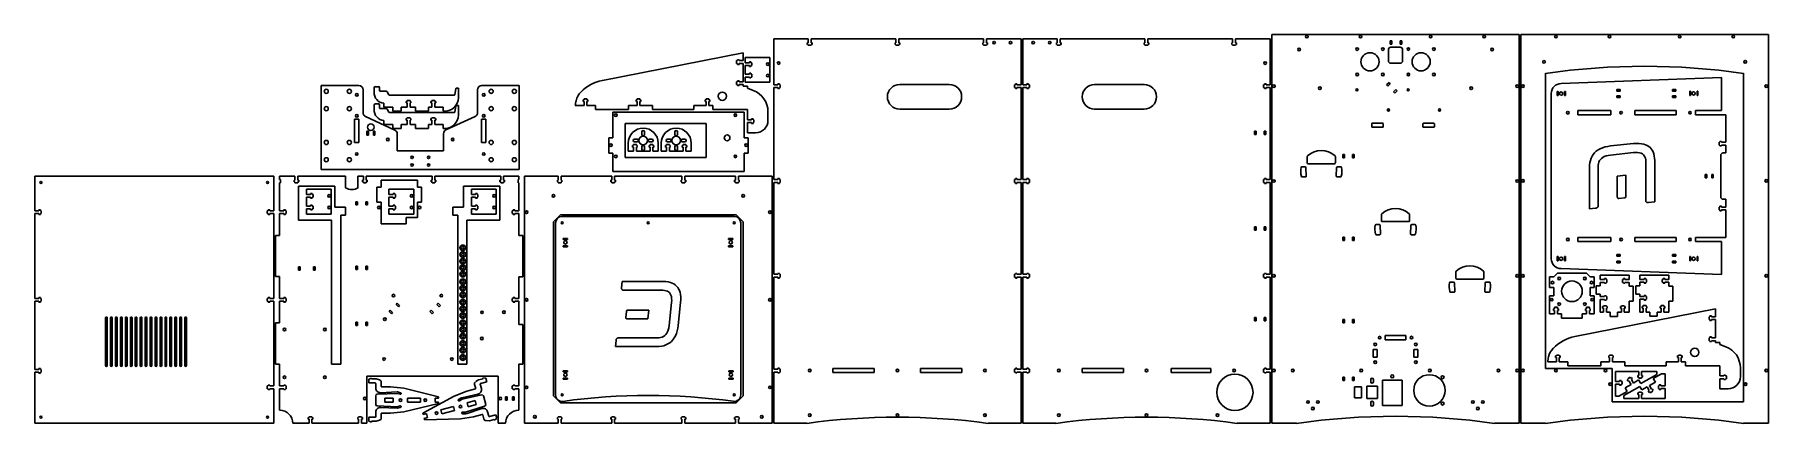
# Model space of a CAD drawing. Header units: millimetres. Extents: x -632 to 1470, y -66 to 406.
import ezdxf

# ---------------------------------------------------------------- set-up
doc = ezdxf.new("R2010")
doc.units = ezdxf.units.MM
doc.layers.get('0').update_dxf_attribs({"color": 253, "lineweight": 70, "true_color": 0x8faf8f})

msp = doc.modelspace()

# ---------------------------------------------------------------- linework, layer by layer
at = {"color": 58, "lineweight": -3, "true_color": 0x484805}
for p, q in [((264, 401), (305.9, 401)), ((264, 345.2), (264, 401)), ((305.9, 401), (305.9, 396)), ((309.5, 401), (412.2, 401)), ((309.5, 396), (309.5, 401)), ((412.2, 401), (412.2, 396)), ((415.8, 401), (518.5, 401)), ((415.8, 396), (415.8, 401)), ((518.5, 401), (518.5, 396)), ((522.1, 401), (564, 401)), ((522.1, 396), (522.1, 401)), ((564, 401), (564, 345.2)), ((607.9, 401), (566, 401)), ((566, 401), (566, 345.2)), ((607.9, 401), (607.9, 396)), ((714.2, 401), (611.5, 401)), ((611.5, 396), (611.5, 401)), ((714.2, 401), (714.2, 396)), ((820.5, 401), (717.8, 401)), ((717.8, 396), (717.8, 401)), ((820.5, 401), (820.5, 396)), ((866, 401), (824.1, 401)), ((824.1, 396), (824.1, 401)), ((866, 401), (866, 345.2)), ((1168, 406), (868, 406)), ((868, 406), (868, -65.8)), ((1168, -65.8), (1168, 406)), ((1170, -65.8), (1170, 406)), ((1170, 406), (1470, 406)), ((1470, 406), (1470, -65.8)), ((227.1, 383.9), (56.3, 350.3)), ((227.1, 374.4), (227.1, 383.9)), ((304.8, 394), (304.8, 396)), ((304.8, 396), (305.9, 396)), ((305.9, 394), (304.8, 394)), ((305.9, 394), (305.9, 393)), ((305.9, 393), (309.5, 393)), ((309.5, 396), (310.6, 396)), ((310.6, 394), (309.5, 394)), ((309.5, 393), (309.5, 394)), ((310.6, 396), (310.6, 394)), ((411.1, 394), (411.1, 396)), ((411.1, 396), (412.2, 396)), ((412.2, 394), (411.1, 394)), ((412.2, 394), (412.2, 393)), ((412.2, 393), (415.8, 393)), ((415.8, 396), (416.9, 396)), ((416.9, 394), (415.8, 394)), ((415.8, 393), (415.8, 394)), ((416.9, 396), (416.9, 394)), ((517.4, 394), (517.4, 396)), ((517.4, 396), (518.5, 396)), ((518.5, 394), (517.4, 394)), ((518.5, 394), (518.5, 393)), ((518.5, 393), (522.1, 393)), ((522.1, 396), (523.2, 396)), ((523.2, 394), (522.1, 394)), ((522.1, 393), (522.1, 394)), ((523.2, 396), (523.2, 394)), ((606.8, 396), (606.8, 394)), ((607.9, 396), (606.8, 396)), ((606.8, 394), (607.9, 394)), ((607.9, 394), (607.9, 393)), ((607.9, 393), (611.5, 393)), ((612.6, 396), (611.5, 396)), ((611.5, 394), (612.6, 394)), ((611.5, 393), (611.5, 394)), ((612.6, 394), (612.6, 396)), ((713.1, 396), (713.1, 394)), ((714.2, 396), (713.1, 396)), ((713.1, 394), (714.2, 394)), ((714.2, 394), (714.2, 393)), ((714.2, 393), (717.8, 393)), ((718.9, 396), (717.8, 396)), ((717.8, 394), (718.9, 394)), ((717.8, 393), (717.8, 394)), ((718.9, 394), (718.9, 396)), ((819.4, 396), (819.4, 394)), ((820.5, 396), (819.4, 396)), ((819.4, 394), (820.5, 394)), ((820.5, 394), (820.5, 393)), ((820.5, 393), (824.1, 393)), ((825.2, 396), (824.1, 396)), ((824.1, 394), (825.2, 394)), ((824.1, 393), (824.1, 394)), ((825.2, 394), (825.2, 396)), ((1009.3, 387.7), (1009.3, 374.2)), ((1011.6, 398.5), (1011.6, 394.5)), ((1013.6, 398.5), (1011.6, 398.5)), ((1011.6, 394.5), (1013.6, 394.5)), ((1023.6, 390.7), (1012.3, 390.7)), ((1013.6, 394.5), (1013.6, 398.5)), ((1023.6, 398.5), (1023.6, 394.5)), ((1025.6, 398.5), (1023.6, 398.5)), ((1023.6, 394.5), (1025.6, 394.5)), ((1025.6, 394.5), (1025.6, 398.5)), ((1026.6, 374.2), (1026.6, 387.7)), ((219.1, 371), (219.1, 374.4)), ((219.1, 374.4), (220.1, 374.4)), ((220.1, 371), (219.1, 371)), ((222.1, 375.5), (220.1, 375.5)), ((220.1, 375.5), (220.1, 374.4)), ((220.1, 371), (220.1, 369.9)), ((220.1, 369.9), (222.1, 369.9)), ((222.1, 374.4), (222.1, 375.5)), ((222.1, 374.4), (227.1, 374.4)), ((222.1, 369.9), (222.1, 371)), ((227.1, 371), (222.1, 371)), ((227.1, 348.8), (227.1, 371)), ((259.5, 378.2), (229.5, 378.2)), ((229.5, 378.2), (229.5, 371.9)), ((229.5, 371.9), (234.5, 371.9)), ((234.5, 368.5), (229.5, 368.5)), ((229.5, 368.5), (229.5, 357.9)), ((229.5, 357.9), (234.5, 357.9)), ((234.5, 373), (234.5, 371.9)), ((236.5, 373), (234.5, 373)), ((234.5, 368.5), (234.5, 367.4)), ((234.5, 367.4), (236.5, 367.4)), ((234.5, 359), (234.5, 357.9)), ((236.5, 359), (234.5, 359)), ((236.5, 371.9), (236.5, 373)), ((236.5, 371.9), (237.5, 371.9)), ((237.5, 368.5), (236.5, 368.5)), ((236.5, 367.4), (236.5, 368.5)), ((236.5, 357.9), (236.5, 359)), ((236.5, 357.9), (237.5, 357.9)), ((237.5, 371.9), (237.5, 368.5)), ((237.5, 357.9), (237.5, 354.5)), ((259.5, 348.2), (259.5, 378.2)), ((1012.3, 371.2), (1023.6, 371.2)), ((1200, 359), (1200, 0.7)), ((1440, -39.6), (1440, 359)), ((-284.5, 344.1), (-238.9, 344.1)), ((-284.5, 242.1), (-284.5, 344.1)), ((-233.9, 339.1), (-233.9, 311.1)), ((-220.3, 341.4), (-220.5, 336)), ((-215.2, 342.8), (-218.9, 342.8)), ((-213.8, 337.6), (-213.8, 341.4)), ((-205.8, 337.3), (-213.5, 337.3)), ((-202.5, 332.9), (-204.8, 336.7)), ((-121.2, 340.5), (-122.6, 333)), ((-118.3, 340.8), (-120.9, 340.8)), ((-118.3, 329.2), (-118, 340.5)), ((-95.1, 311.1), (-95.1, 339.1)), ((-90.1, 344.1), (-44.5, 344.1)), ((-44.5, 344.1), (-44.5, 242.1)), ((219.1, 345.4), (219.1, 348.8)), ((219.1, 348.8), (220.1, 348.8)), ((220.1, 345.4), (219.1, 345.4)), ((222.1, 349.9), (220.1, 349.9)), ((220.1, 349.9), (220.1, 348.8)), ((220.1, 345.4), (220.1, 344.3)), ((220.1, 344.3), (222.1, 344.3)), ((222.1, 348.8), (222.1, 349.9)), ((222.1, 348.8), (227.1, 348.8)), ((222.1, 344.3), (222.1, 345.4)), ((227.1, 345.4), (222.1, 345.4)), ((227.1, 343.3), (227.1, 345.4)), ((232.1, 343.3), (227.1, 343.3)), ((234.5, 354.5), (229.5, 354.5)), ((229.5, 354.5), (229.5, 348.2)), ((229.5, 348.2), (259.5, 348.2)), ((232.1, 340.9), (232.1, 343.3)), ((239.3, 338.1), (232.1, 340.9)), ((234.5, 354.5), (234.5, 353.4)), ((234.5, 353.4), (236.5, 353.4)), ((237.5, 354.5), (236.5, 354.5)), ((236.5, 353.4), (236.5, 354.5)), ((269, 345.2), (264, 345.2)), ((264, 341.6), (269, 341.6)), ((264, 230.1), (264, 341.6)), ((269, 345.2), (269, 346.3)), ((269, 346.3), (271, 346.3)), ((269, 340.5), (269, 341.6)), ((271, 340.5), (269, 340.5)), ((271, 346.3), (271, 345.2)), ((272, 345.2), (271, 345.2)), ((271, 341.6), (272, 341.6)), ((271, 341.6), (271, 340.5)), ((272, 341.6), (272, 345.2)), ((476.9, 345.5), (416.9, 345.5)), ((556, 345.2), (556, 341.6)), ((557, 345.2), (556, 345.2)), ((556, 341.6), (557, 341.6)), ((557, 345.2), (557, 346.3)), ((557, 346.3), (559, 346.3)), ((557, 340.5), (557, 341.6)), ((559, 340.5), (557, 340.5)), ((559, 346.3), (559, 345.2)), ((564, 345.2), (559, 345.2)), ((559, 341.6), (564, 341.6)), ((559, 341.6), (559, 340.5)), ((564, 341.6), (564, 230.1)), ((566, 345.2), (571, 345.2)), ((571, 341.6), (566, 341.6)), ((566, 341.6), (566, 230.1)), ((571, 346.3), (571, 345.2)), ((573, 346.3), (571, 346.3)), ((571, 341.6), (571, 340.5)), ((571, 340.5), (573, 340.5)), ((573, 345.2), (573, 346.3)), ((573, 345.2), (574, 345.2)), ((574, 341.6), (573, 341.6)), ((573, 340.5), (573, 341.6)), ((574, 345.2), (574, 341.6)), ((653.1, 345.5), (713.1, 345.5)), ((858, 345.2), (858, 341.6)), ((859, 345.2), (858, 345.2)), ((858, 341.6), (859, 341.6)), ((859, 346.3), (859, 345.2)), ((861, 346.3), (859, 346.3)), ((859, 341.6), (859, 340.5)), ((859, 340.5), (861, 340.5)), ((861, 345.2), (861, 346.3)), ((866, 345.2), (861, 345.2)), ((861, 341.6), (866, 341.6)), ((861, 340.5), (861, 341.6)), ((866, 341.6), (866, 230.1)), ((1010.1, 347.8), (1007.2, 345)), ((1007.2, 345), (1008.6, 343.6)), ((1008.6, 343.6), (1011.5, 346.4)), ((1011.5, 346.4), (1010.1, 347.8)), ((1018.5, 339.4), (1015.7, 336.5)), ((1015.7, 336.5), (1017.1, 335.1)), ((1017.1, 335.1), (1020, 337.9)), ((1020, 337.9), (1018.5, 339.4)), ((1214.1, 337.1), (1214.1, 331.9)), ((1215.1, 337.1), (1214.1, 337.1)), ((1215.1, 331.9), (1215.1, 337.1)), ((1218.8, 346.5), (1413.3, 353.9)), ((1223, 337.1), (1223, 331.9)), ((1224, 337.1), (1223, 337.1)), ((1224, 331.9), (1224, 337.1)), ((1286.5, 339.5), (1286.5, 337.5)), ((1290.5, 339.5), (1286.5, 339.5)), ((1286.5, 337.5), (1290.5, 337.5)), ((1290.5, 337.5), (1290.5, 339.5)), ((1353.7, 339.5), (1357.7, 339.5)), ((1353.7, 337.5), (1353.7, 339.5)), ((1357.7, 337.5), (1353.7, 337.5)), ((1357.7, 339.5), (1357.7, 337.5)), ((1374.7, 337.2), (1374.7, 332)), ((1375.7, 337.2), (1374.7, 337.2)), ((1375.7, 332), (1375.7, 337.2)), ((1383.6, 337.2), (1383.6, 332)), ((1384.6, 337.2), (1383.6, 337.2)), ((1384.6, 332), (1384.6, 337.2)), ((1413.3, 353.9), (1413.3, 313.8)), ((-220.3, 320.4), (-220.5, 315)), ((-215.2, 321.8), (-218.9, 321.8)), ((-213.8, 316.6), (-213.8, 320.4)), ((-205.8, 316.3), (-213.5, 316.3)), ((-208.8, 322.6), (-208.8, 318)), ((-208.8, 318), (-197.7, 318)), ((-202.5, 311.9), (-204.8, 315.7)), ((-123.5, 332.3), (-201.5, 332.3)), ((-197.7, 318), (-197.7, 313)), ((-187.7, 318), (-180.5, 318)), ((-187.7, 313), (-187.7, 318)), ((-181.6, 325), (-180.5, 325)), ((-181.6, 323), (-181.6, 325)), ((-180.5, 323), (-181.6, 323)), ((-180.5, 326), (-176.9, 326)), ((-180.5, 325), (-180.5, 326)), ((-180.5, 318), (-180.5, 323)), ((-176.9, 326), (-176.9, 325)), ((-176.9, 325), (-175.8, 325)), ((-176.9, 323), (-176.9, 318)), ((-175.8, 323), (-176.9, 323)), ((-176.9, 318), (-170.3, 318)), ((-175.8, 325), (-175.8, 323)), ((-170.3, 318), (-170.3, 313)), ((-154.6, 318), (-150.5, 318)), ((-154.6, 313), (-154.6, 318)), ((-151.6, 325), (-150.5, 325)), ((-151.6, 323), (-151.6, 325)), ((-150.5, 323), (-151.6, 323)), ((-150.5, 326), (-146.9, 326)), ((-150.5, 325), (-150.5, 326)), ((-150.5, 318), (-150.5, 323)), ((-146.9, 326), (-146.9, 325)), ((-146.9, 325), (-145.8, 325)), ((-146.9, 323), (-146.9, 318)), ((-145.8, 323), (-146.9, 323)), ((-146.9, 318), (-136.6, 318)), ((-145.8, 325), (-145.8, 323)), ((-136.6, 318), (-136.6, 313)), ((-121.2, 319.5), (-122.6, 312)), ((-118.3, 319.8), (-120.9, 319.8)), ((-118.3, 308.2), (-118, 319.5)), ((23.5, 319.9), (34.1, 319.9)), ((34.1, 326.9), (33, 326.9)), ((33, 326.9), (33, 324.9)), ((33, 324.9), (34.1, 324.9)), ((34.1, 326.9), (34.1, 327.9)), ((34.1, 327.9), (37.5, 327.9)), ((34.1, 319.9), (34.1, 324.9)), ((37.5, 327.9), (37.5, 326.9)), ((38.6, 326.9), (37.5, 326.9)), ((37.5, 324.9), (38.6, 324.9)), ((37.5, 324.9), (37.5, 319.9)), ((37.5, 319.9), (48, 319.9)), ((38.6, 324.9), (38.6, 326.9)), ((48, 314.9), (48, 319.9)), ((88, 319.9), (88, 314.9)), ((88, 319.9), (98.5, 319.9)), ((98.5, 326.9), (97.4, 326.9)), ((97.4, 326.9), (97.4, 324.9)), ((97.4, 324.9), (98.5, 324.9)), ((98.5, 326.9), (98.5, 327.9)), ((98.5, 327.9), (101.9, 327.9)), ((98.5, 319.9), (98.5, 324.9)), ((101.9, 327.9), (101.9, 326.9)), ((103, 326.9), (101.9, 326.9)), ((101.9, 324.9), (103, 324.9)), ((101.9, 324.9), (101.9, 319.9)), ((101.9, 319.9), (117, 319.9)), ((103, 324.9), (103, 326.9)), ((117, 314.9), (117, 319.9)), ((167, 319.9), (167, 314.9)), ((167, 319.9), (182.1, 319.9)), ((182.1, 326.9), (181, 326.9)), ((181, 326.9), (181, 324.9)), ((181, 324.9), (182.1, 324.9)), ((182.1, 326.9), (182.1, 327.9)), ((182.1, 327.9), (185.5, 327.9)), ((182.1, 319.9), (182.1, 324.9)), ((185.5, 327.9), (185.5, 326.9)), ((186.6, 326.9), (185.5, 326.9)), ((185.5, 324.9), (186.6, 324.9)), ((185.5, 324.9), (185.5, 319.9)), ((185.5, 319.9), (190.4, 319.9)), ((186.6, 324.9), (186.6, 326.9)), ((190.4, 314.9), (190.4, 319.9)), ((416.9, 315.5), (476.9, 315.5)), ((713.1, 315.5), (653.1, 315.5)), ((1206.8, 134), (1206.8, 334.5)), ((1214.1, 331.9), (1215.1, 331.9)), ((1223, 331.9), (1224, 331.9)), ((1286.5, 331.5), (1286.5, 329.5)), ((1290.5, 331.5), (1286.5, 331.5)), ((1286.5, 329.5), (1290.5, 329.5)), ((1290.5, 329.5), (1290.5, 331.5)), ((1353.7, 331.5), (1357.7, 331.5)), ((1353.7, 329.5), (1353.7, 331.5)), ((1357.7, 329.5), (1353.7, 329.5)), ((1357.7, 331.5), (1357.7, 329.5)), ((1374.7, 332), (1375.7, 332)), ((1383.6, 332), (1384.6, 332)), ((-244.1, 303.5), (-244.1, 275.1)), ((-239.1, 303.5), (-244.1, 303.5)), ((-239.1, 303.5), (-239.1, 275.1)), ((-231, 306.6), (-195.4, 290.1)), ((-208.8, 301.6), (-208.8, 297)), ((-208.8, 297), (-197.7, 297)), ((-123.5, 311.3), (-201.5, 311.3)), ((-197.7, 313), (-187.7, 313)), ((-197.7, 297), (-197.7, 292)), ((-187.7, 297), (-180.5, 297)), ((-187.7, 292), (-187.7, 297)), ((-181.6, 304), (-180.5, 304)), ((-181.6, 302), (-181.6, 304)), ((-180.5, 302), (-181.6, 302)), ((-180.5, 305), (-176.9, 305)), ((-180.5, 304), (-180.5, 305)), ((-180.5, 297), (-180.5, 302)), ((-176.9, 305), (-176.9, 304)), ((-176.9, 304), (-175.8, 304)), ((-176.9, 302), (-176.9, 297)), ((-175.8, 302), (-176.9, 302)), ((-176.9, 297), (-170.3, 297)), ((-175.8, 304), (-175.8, 302)), ((-170.3, 313), (-154.6, 313)), ((-170.3, 297), (-170.3, 292)), ((-154.6, 297), (-150.5, 297)), ((-154.6, 292), (-154.6, 297)), ((-151.6, 304), (-150.5, 304)), ((-151.6, 302), (-151.6, 304)), ((-150.5, 302), (-151.6, 302)), ((-150.5, 305), (-146.9, 305)), ((-150.5, 304), (-150.5, 305)), ((-150.5, 297), (-150.5, 302)), ((-146.9, 305), (-146.9, 304)), ((-146.9, 304), (-145.8, 304)), ((-146.9, 302), (-146.9, 297)), ((-145.8, 302), (-146.9, 302)), ((-146.9, 297), (-136.6, 297)), ((-145.8, 304), (-145.8, 302)), ((-136.6, 297), (-136.6, 292)), ((-133.4, 290.3), (-98, 306.6)), ((-90.1, 303.5), (-90.1, 275.1)), ((-85.1, 303.5), (-90.1, 303.5)), ((-85.1, 303.5), (-85.1, 275.1)), ((88, 314.9), (48, 314.9)), ((69, 311.7), (228.2, 311.7)), ((69, 280.9), (69, 311.7)), ((84, 256.7), (84, 298.2)), ((84, 298.2), (182, 298.2)), ((167, 314.9), (117, 314.9)), ((182, 298.2), (182, 256.7)), ((232.1, 314.9), (190.4, 314.9)), ((228.2, 311.7), (228.2, 280.9)), ((232.1, 302.6), (232.1, 314.9)), ((232.1, 302.6), (237.1, 302.6)), ((237.1, 299.2), (232.1, 299.2)), ((232.1, 286.9), (232.1, 299.2)), ((237.1, 303.7), (239.1, 303.7)), ((237.1, 302.6), (237.1, 303.7)), ((237.1, 298.1), (237.1, 299.2)), ((239.1, 298.1), (237.1, 298.1)), ((239.1, 303.7), (239.1, 302.6)), ((239.1, 302.6), (240.1, 302.6)), ((239.1, 299.2), (239.1, 298.1)), ((240.1, 299.2), (239.1, 299.2)), ((240.1, 302.6), (240.1, 299.2)), ((257.1, 312.4), (257.1, 301.9)), ((989.1, 294.5), (989.1, 297.5)), ((990.1, 298.5), (1002.1, 298.5)), ((1003.1, 297.5), (1003.1, 294.5)), ((1051.1, 294.5), (1051.1, 297.5)), ((1052.1, 298.5), (1064.1, 298.5)), ((1065.1, 297.5), (1065.1, 294.5)), ((1239.2, 308.8), (1239.2, 313.8)), ((1239.2, 313.8), (1279.2, 313.8)), ((1279.2, 308.8), (1239.2, 308.8)), ((1279.2, 313.8), (1279.2, 308.8)), ((1308.2, 313.8), (1358.2, 313.8)), ((1308.2, 308.8), (1308.2, 313.8)), ((1358.2, 308.8), (1308.2, 308.8)), ((1358.2, 313.8), (1358.2, 308.8)), ((1381.6, 313.8), (1381.6, 308.7)), ((1381.6, 313.8), (1413.3, 313.8)), ((1381.6, 308.7), (1418.3, 308.7)), ((1418.3, 308.7), (1418.3, 275.3)), ((-244.1, 275.1), (-239.1, 275.1)), ((-229.4, 283.8), (-229.4, 288.8)), ((-229.4, 288.8), (-227.4, 288.8)), ((-227.4, 283.8), (-229.4, 283.8)), ((-227.4, 288.8), (-227.4, 283.8)), ((-221.4, 283.8), (-221.4, 288.8)), ((-221.4, 288.8), (-219.4, 288.8)), ((-219.4, 283.8), (-221.4, 283.8)), ((-219.4, 288.8), (-219.4, 283.8)), ((-197.7, 292), (-187.7, 292)), ((-192.5, 265.1), (-192.5, 285.6)), ((-170.3, 292), (-154.6, 292)), ((-136.3, 285.7), (-136.3, 265.1)), ((-90.1, 275.1), (-85.1, 275.1)), ((69, 280.9), (64, 280.9)), ((64, 261.9), (64, 280.9)), ((87.6, 264.5), (87.6, 274.3)), ((95.3, 279), (98.3, 279)), ((98.3, 275.8), (95.3, 275.8)), ((104.2, 284.9), (104.2, 287.9)), ((107.4, 287.9), (107.4, 284.9)), ((113.3, 279), (116.3, 279)), ((116.3, 275.8), (113.3, 275.8)), ((124, 274.3), (124, 264.5)), ((127.6, 264.5), (127.6, 274.3)), ((135.3, 279), (138.3, 279)), ((138.3, 275.8), (135.3, 275.8)), ((144.2, 284.9), (144.2, 287.9)), ((147.4, 287.9), (147.4, 284.9)), ((153.3, 279), (156.3, 279)), ((156.3, 275.8), (153.3, 275.8)), ((164, 274.3), (164, 264.5)), ((228.2, 280.9), (233.2, 280.9)), ((242.1, 286.9), (232.1, 286.9)), ((233.2, 261.9), (233.2, 280.9)), ((846.9, 288.7), (846.9, 284.7)), ((848.9, 288.7), (846.9, 288.7)), ((846.9, 284.7), (848.9, 284.7)), ((848.9, 284.7), (848.9, 288.7)), ((858.9, 288.7), (858.9, 284.7)), ((860.9, 288.7), (858.9, 288.7)), ((858.9, 284.7), (860.9, 284.7)), ((860.9, 284.7), (860.9, 288.7)), ((1002.1, 293.5), (990.1, 293.5)), ((1064.1, 293.5), (1052.1, 293.5)), ((1306.6, 273.7), (1278.6, 270.8)), ((1310.1, 274), (1306.6, 273.7)), ((1313.4, 273.9), (1310.1, 274)), ((1316.3, 273.6), (1313.4, 273.9)), ((1318.9, 273), (1316.3, 273.6)), ((1410.3, 275.3), (1410.3, 271.9)), ((1411.3, 275.3), (1410.3, 275.3)), ((1411.3, 275.3), (1411.3, 276.4)), ((1411.3, 276.4), (1413.3, 276.4)), ((1413.3, 276.4), (1413.3, 275.3)), ((1418.3, 275.3), (1413.3, 275.3)), ((-136.3, 265.1), (-192.5, 265.1)), ((64, 261.9), (69, 261.9)), ((69, 239.7), (69, 261.9)), ((182, 256.7), (84, 256.7)), ((94.1, 264.5), (87.6, 264.5)), ((93, 269.5), (93, 271.5)), ((93, 271.5), (94.1, 271.5)), ((94.1, 269.5), (93, 269.5)), ((94.1, 271.5), (94.1, 272.5)), ((94.1, 272.5), (97.5, 272.5)), ((94.1, 264.5), (94.1, 269.5)), ((97.5, 272.5), (97.5, 271.5)), ((97.5, 271.5), (98.6, 271.5)), ((98.6, 269.5), (97.5, 269.5)), ((97.5, 269.5), (97.5, 264.5)), ((114.1, 264.5), (97.5, 264.5)), ((98.6, 271.5), (98.6, 269.5)), ((104.2, 266.9), (104.2, 269.9)), ((107.4, 269.9), (107.4, 266.9)), ((113, 269.5), (113, 271.5)), ((113, 271.5), (114.1, 271.5)), ((114.1, 269.5), (113, 269.5)), ((114.1, 271.5), (114.1, 272.5)), ((114.1, 272.5), (117.5, 272.5)), ((114.1, 264.5), (114.1, 269.5)), ((117.5, 272.5), (117.5, 271.5)), ((117.5, 271.5), (118.6, 271.5)), ((118.6, 269.5), (117.5, 269.5)), ((117.5, 269.5), (117.5, 264.5)), ((124, 264.5), (117.5, 264.5)), ((118.6, 271.5), (118.6, 269.5)), ((134.1, 264.5), (127.6, 264.5)), ((133, 269.5), (133, 271.5)), ((133, 271.5), (134.1, 271.5)), ((134.1, 269.5), (133, 269.5)), ((134.1, 271.5), (134.1, 272.5)), ((134.1, 272.5), (137.5, 272.5)), ((134.1, 264.5), (134.1, 269.5)), ((137.5, 272.5), (137.5, 271.5)), ((137.5, 271.5), (138.6, 271.5)), ((138.6, 269.5), (137.5, 269.5)), ((137.5, 269.5), (137.5, 264.5)), ((154.1, 264.5), (137.5, 264.5)), ((138.6, 271.5), (138.6, 269.5)), ((144.2, 266.9), (144.2, 269.9)), ((147.4, 269.9), (147.4, 266.9)), ((153, 269.5), (153, 271.5)), ((153, 271.5), (154.1, 271.5)), ((154.1, 269.5), (153, 269.5)), ((154.1, 271.5), (154.1, 272.5)), ((154.1, 272.5), (157.5, 272.5)), ((154.1, 264.5), (154.1, 269.5)), ((157.5, 272.5), (157.5, 271.5)), ((157.5, 271.5), (158.6, 271.5)), ((158.6, 269.5), (157.5, 269.5)), ((157.5, 269.5), (157.5, 264.5)), ((164, 264.5), (157.5, 264.5)), ((158.6, 271.5), (158.6, 269.5)), ((228.2, 261.9), (233.2, 261.9)), ((228.2, 261.9), (228.2, 239.7)), ((911, 250.4), (911, 258.1)), ((945, 258.1), (945, 250.4)), ((954, 260.3), (954, 256.3)), ((956, 260.3), (954, 260.3)), ((954, 256.3), (956, 256.3)), ((956, 256.3), (956, 260.3)), ((966, 260.3), (966, 256.3)), ((968, 260.3), (966, 260.3)), ((966, 256.3), (968, 256.3)), ((968, 256.3), (968, 260.3)), ((1254.2, 253.3), (1253.5, 250.7)), ((1255.1, 255.9), (1254.2, 253.3)), ((1256.3, 258.4), (1255.1, 255.9)), ((1257.7, 260.5), (1256.3, 258.4)), ((1259.4, 262.5), (1257.7, 260.5)), ((1261.4, 264.4), (1259.4, 262.5)), ((1263.6, 266), (1261.4, 264.4)), ((1266.2, 267.4), (1263.6, 266)), ((1264.6, 251.3), (1265.4, 253)), ((1265.4, 253), (1266.5, 254.6)), ((1269, 268.6), (1266.2, 267.4)), ((1266.5, 254.6), (1267.8, 255.8)), ((1267.8, 255.8), (1269.3, 256.9)), ((1272.1, 269.6), (1269, 268.6)), ((1269.3, 256.9), (1271.1, 257.9)), ((1271.1, 257.9), (1273.2, 258.7)), ((1275.3, 270.3), (1272.1, 269.6)), ((1273.2, 258.7), (1275.7, 259.4)), ((1278.6, 270.8), (1275.3, 270.3)), ((1275.7, 259.4), (1278.6, 259.8)), ((1278.6, 259.8), (1306.6, 262.8)), ((1306.6, 262.8), (1309.2, 262.9)), ((1309.2, 262.9), (1311.5, 262.9)), ((1311.5, 262.9), (1313.8, 262.5)), ((1313.8, 262.5), (1315.7, 261.9)), ((1315.7, 261.9), (1317.3, 261.1)), ((1317.3, 261.1), (1318.6, 260.1)), ((1318.6, 260.1), (1319.6, 259)), ((1321.2, 272.2), (1318.9, 273)), ((1319.6, 259), (1320.4, 257.7)), ((1320.4, 257.7), (1321, 256.1)), ((1321, 256.1), (1321.4, 254.2)), ((1323.2, 271.3), (1321.2, 272.2)), ((1321.4, 254.2), (1321.5, 252)), ((1325, 270.1), (1323.2, 271.3)), ((1326.6, 268.8), (1325, 270.1)), ((1328, 267.3), (1326.6, 268.8)), ((1329.2, 265.6), (1328, 267.3)), ((1330.2, 263.7), (1329.2, 265.6)), ((1331.1, 261.3), (1330.2, 263.7)), ((1331.7, 258.6), (1331.1, 261.3)), ((1332, 256), (1331.7, 258.6)), ((1332.2, 253.2), (1332, 256)), ((1332.2, 203), (1332.2, 253.2)), ((1410.3, 271.9), (1411.3, 271.9)), ((1411.3, 270.8), (1411.3, 271.9)), ((1413.3, 270.8), (1411.3, 270.8)), ((1412.3, 209.1), (1412.3, 259.3)), ((1413.3, 271.9), (1418.3, 271.9)), ((1413.3, 271.9), (1413.3, 270.8)), ((1415.3, 262.3), (1418.3, 262.3)), ((1418.3, 271.9), (1418.3, 262.3)), ((-632, 234.2), (-342, 234.2)), ((-632, 192.1), (-632, 234.2)), ((-342, 234.2), (-342, 192.1)), ((-335, 234.2), (-316.4, 234.2)), ((-335, 230.2), (-335, 234.2)), ((-316.4, 234.2), (-316.4, 229.2)), ((-313, 234.2), (-255, 234.2)), ((-313, 229.2), (-313, 234.2)), ((-284.5, 242.1), (-44.5, 242.1)), ((-255, 234.2), (-255, 220.1)), ((-240, 234.2), (-233.3, 234.2)), ((-240, 220.1), (-240, 234.2)), ((-233.3, 234.2), (-233.3, 229.2)), ((-229.9, 234.2), (-150.1, 234.2)), ((-229.9, 229.2), (-229.9, 234.2)), ((-150.1, 234.2), (-150.1, 229.2)), ((-146.7, 234.2), (-67, 234.2)), ((-146.7, 229.2), (-146.7, 234.2)), ((-67, 234.2), (-67, 229.2)), ((-63.6, 234.2), (-45, 234.2)), ((-63.6, 229.2), (-63.6, 234.2)), ((-45, 234.2), (-45, 230.2)), ((228.2, 239.7), (69, 239.7)), ((269, 230.1), (269, 231.2)), ((269, 231.2), (271, 231.2)), ((271, 231.2), (271, 230.1)), ((557, 230.1), (557, 231.2)), ((557, 231.2), (559, 231.2)), ((559, 231.2), (559, 230.1)), ((571, 231.2), (571, 230.1)), ((573, 231.2), (571, 231.2)), ((573, 230.1), (573, 231.2)), ((859, 231.2), (859, 230.1)), ((861, 231.2), (859, 231.2)), ((861, 230.1), (861, 231.2)), ((904.5, 245.7), (908.2, 245.7)), ((908.7, 233.2), (904.8, 233.2)), ((909.3, 244.7), (909.7, 234.3)), ((943.9, 249.3), (912.1, 249.3)), ((946.2, 234.3), (946.6, 244.7)), ((951.2, 233.2), (947.3, 233.2)), ((947.7, 245.7), (951.5, 245.7)), ((1253.2, 247.9), (1253, 244.8)), ((1253, 244.8), (1253, 230.4)), ((1253.5, 250.7), (1253.2, 247.9)), ((1263.7, 247.7), (1264, 249.4)), ((1263.7, 245.9), (1263.7, 247.7)), ((1263.7, 197.8), (1263.7, 245.9)), ((1264, 249.4), (1264.6, 251.3)), ((1286.8, 234.1), (1297.2, 235.2)), ((1286.8, 208.7), (1286.8, 234.1)), ((1297.2, 235.2), (1297.2, 209.5)), ((1321.5, 252), (1321.5, 237.7)), ((1321.5, 237.7), (1321.5, 203.9)), ((1393.3, 232.3), (1393.3, 236.3)), ((1393.3, 236.3), (1395.3, 236.3)), ((1395.3, 232.3), (1393.3, 232.3)), ((1395.3, 236.3), (1395.3, 232.3)), ((1401.3, 232.3), (1401.3, 236.3)), ((1401.3, 236.3), (1403.3, 236.3)), ((1403.3, 232.3), (1401.3, 232.3)), ((1403.3, 236.3), (1403.3, 232.3)), ((-335, 230.2), (-334, 230.2)), ((-334, 226.2), (-335, 226.2)), ((-335, 192.1), (-335, 226.2)), ((-334, 230.2), (-334, 226.2)), ((-317.5, 229.2), (-317.5, 227.2)), ((-316.4, 229.2), (-317.5, 229.2)), ((-317.5, 227.2), (-316.4, 227.2)), ((-316.4, 227.2), (-316.4, 226.2)), ((-316.4, 226.2), (-313, 226.2)), ((-311.9, 229.2), (-313, 229.2)), ((-313, 227.2), (-311.9, 227.2)), ((-313, 226.2), (-313, 227.2)), ((-312, 222.2), (-312, 180.7)), ((-268, 222.2), (-312, 222.2)), ((-311.9, 227.2), (-311.9, 229.2)), ((-272.5, 218.2), (-302.5, 218.2)), ((-302.5, 218.2), (-302.5, 211.9)), ((-302.5, 211.9), (-297.5, 211.9)), ((-297.5, 213), (-297.5, 211.9)), ((-295.5, 213), (-297.5, 213)), ((-295.5, 211.9), (-295.5, 213)), ((-295.5, 211.9), (-294.5, 211.9)), ((-294.5, 211.9), (-294.5, 208.5)), ((-272.5, 188.2), (-272.5, 218.2)), ((-268, 196.7), (-268, 222.2)), ((-234.4, 229.2), (-234.4, 227.2)), ((-233.3, 229.2), (-234.4, 229.2)), ((-234.4, 227.2), (-233.3, 227.2)), ((-233.3, 227.2), (-233.3, 226.2)), ((-233.3, 226.2), (-229.9, 226.2)), ((-228.8, 229.2), (-229.9, 229.2)), ((-229.9, 227.2), (-228.8, 227.2)), ((-229.9, 226.2), (-229.9, 227.2)), ((-228.8, 227.2), (-228.8, 229.2)), ((-217.1, 202.7), (-217.1, 220.7)), ((-217.1, 220.7), (-212, 220.7)), ((-212, 229.2), (-212, 220.7)), ((-168, 229.2), (-212, 229.2)), ((-172.5, 218.2), (-202.5, 218.2)), ((-202.5, 218.2), (-202.5, 211.9)), ((-202.5, 211.9), (-197.5, 211.9)), ((-197.5, 213), (-197.5, 211.9)), ((-195.5, 213), (-197.5, 213)), ((-195.5, 211.9), (-195.5, 213)), ((-195.5, 211.9), (-194.5, 211.9)), ((-194.5, 211.9), (-194.5, 208.5)), ((-172.5, 188.2), (-172.5, 218.2)), ((-168, 220.7), (-168, 229.2)), ((-168, 220.7), (-162.9, 220.7)), ((-162.9, 220.7), (-162.9, 202.7)), ((-151.2, 229.2), (-151.2, 227.2)), ((-150.1, 229.2), (-151.2, 229.2)), ((-151.2, 227.2), (-150.1, 227.2)), ((-150.1, 227.2), (-150.1, 226.2)), ((-150.1, 226.2), (-146.7, 226.2)), ((-145.6, 229.2), (-146.7, 229.2)), ((-146.7, 227.2), (-145.6, 227.2)), ((-146.7, 226.2), (-146.7, 227.2)), ((-145.6, 227.2), (-145.6, 229.2)), ((-112, 222.2), (-112, 196.7)), ((-68, 222.2), (-112, 222.2)), ((-72.5, 218.2), (-102.5, 218.2)), ((-102.5, 218.2), (-102.5, 211.9)), ((-102.5, 211.9), (-97.5, 211.9)), ((-97.5, 213), (-97.5, 211.9)), ((-95.5, 213), (-97.5, 213)), ((-95.5, 211.9), (-95.5, 213)), ((-95.5, 211.9), (-94.5, 211.9)), ((-94.5, 211.9), (-94.5, 208.5)), ((-72.5, 188.2), (-72.5, 218.2)), ((-68.1, 229.2), (-68.1, 227.2)), ((-67, 229.2), (-68.1, 229.2)), ((-68.1, 227.2), (-67, 227.2)), ((-68, 180.7), (-68, 222.2)), ((-67, 227.2), (-67, 226.2)), ((-67, 226.2), (-63.6, 226.2)), ((-62.5, 229.2), (-63.6, 229.2)), ((-63.6, 227.2), (-62.5, 227.2)), ((-63.6, 226.2), (-63.6, 227.2)), ((-62.5, 227.2), (-62.5, 229.2)), ((-46, 230.2), (-46, 226.2)), ((-45, 230.2), (-46, 230.2)), ((-46, 226.2), (-45, 226.2)), ((-45, 226.2), (-45, 192.1)), ((269, 230.1), (264, 230.1)), ((264, 226.5), (269, 226.5)), ((264, 115.1), (264, 226.5)), ((269, 225.4), (269, 226.5)), ((271, 225.4), (269, 225.4)), ((272, 230.1), (271, 230.1)), ((271, 226.5), (272, 226.5)), ((271, 226.5), (271, 225.4)), ((272, 226.5), (272, 230.1)), ((556, 230.1), (556, 226.5)), ((557, 230.1), (556, 230.1)), ((556, 226.5), (557, 226.5)), ((557, 225.4), (557, 226.5)), ((559, 225.4), (557, 225.4)), ((564, 230.1), (559, 230.1)), ((559, 226.5), (564, 226.5)), ((559, 226.5), (559, 225.4)), ((564, 226.5), (564, 115.1)), ((566, 230.1), (571, 230.1)), ((571, 226.5), (566, 226.5)), ((566, 226.5), (566, 115.1)), ((571, 226.5), (571, 225.4)), ((571, 225.4), (573, 225.4)), ((573, 230.1), (574, 230.1)), ((574, 226.5), (573, 226.5)), ((573, 225.4), (573, 226.5)), ((574, 230.1), (574, 226.5)), ((858, 230.1), (858, 226.5)), ((859, 230.1), (858, 230.1)), ((858, 226.5), (859, 226.5)), ((859, 226.5), (859, 225.4)), ((859, 225.4), (861, 225.4)), ((866, 230.1), (861, 230.1)), ((861, 226.5), (866, 226.5)), ((861, 225.4), (861, 226.5)), ((866, 226.5), (866, 115.1)), ((1253, 230.4), (1253, 194.6)), ((-632, 192.1), (-627, 192.1)), ((-627, 192.1), (-627, 193.2)), ((-627, 193.2), (-625, 193.2)), ((-625, 193.2), (-625, 192.1)), ((-625, 192.1), (-624, 192.1)), ((-624, 192.1), (-624, 188.7)), ((-350, 188.7), (-350, 192.1)), ((-350, 192.1), (-349, 192.1)), ((-349, 192.1), (-349, 193.2)), ((-349, 193.2), (-347, 193.2)), ((-347, 193.2), (-347, 192.1)), ((-347, 192.1), (-342, 192.1)), ((-330, 192.1), (-335, 192.1)), ((-330, 193.2), (-330, 192.1)), ((-328, 193.2), (-330, 193.2)), ((-328, 192.1), (-328, 193.2)), ((-327, 192.1), (-328, 192.1)), ((-327, 188.7), (-327, 192.1)), ((-297.5, 208.5), (-302.5, 208.5)), ((-302.5, 208.5), (-302.5, 197.9)), ((-302.5, 197.9), (-297.5, 197.9)), ((-297.5, 194.5), (-302.5, 194.5)), ((-302.5, 194.5), (-302.5, 188.2)), ((-297.5, 208.5), (-297.5, 207.4)), ((-297.5, 207.4), (-295.5, 207.4)), ((-297.5, 199), (-297.5, 197.9)), ((-295.5, 199), (-297.5, 199)), ((-297.5, 194.5), (-297.5, 193.4)), ((-297.5, 193.4), (-295.5, 193.4)), ((-294.5, 208.5), (-295.5, 208.5)), ((-295.5, 207.4), (-295.5, 208.5)), ((-295.5, 197.9), (-295.5, 199)), ((-295.5, 197.9), (-294.5, 197.9)), ((-294.5, 194.5), (-295.5, 194.5)), ((-295.5, 193.4), (-295.5, 194.5)), ((-294.5, 197.9), (-294.5, 194.5)), ((-255, 196.7), (-268, 196.7)), ((-255, 186.7), (-255, 196.7)), ((-240.5, 203.2), (-242.5, 203.2)), ((-242.5, 203.2), (-242.5, 199.2)), ((-242.5, 199.2), (-240.5, 199.2)), ((-240.5, 199.2), (-240.5, 203.2)), ((-230.5, 203.2), (-230.5, 199.2)), ((-228.5, 203.2), (-230.5, 203.2)), ((-230.5, 199.2), (-228.5, 199.2)), ((-228.5, 199.2), (-228.5, 203.2)), ((-212, 202.7), (-217.1, 202.7)), ((-212, 202.7), (-212, 176.2)), ((-197.5, 208.5), (-202.5, 208.5)), ((-202.5, 208.5), (-202.5, 197.9)), ((-202.5, 197.9), (-197.5, 197.9)), ((-197.5, 194.5), (-202.5, 194.5)), ((-202.5, 194.5), (-202.5, 188.2)), ((-197.5, 208.5), (-197.5, 207.4)), ((-197.5, 207.4), (-195.5, 207.4)), ((-197.5, 199), (-197.5, 197.9)), ((-195.5, 199), (-197.5, 199)), ((-197.5, 194.5), (-197.5, 193.4)), ((-197.5, 193.4), (-195.5, 193.4)), ((-194.5, 208.5), (-195.5, 208.5)), ((-195.5, 207.4), (-195.5, 208.5)), ((-195.5, 197.9), (-195.5, 199)), ((-195.5, 197.9), (-194.5, 197.9)), ((-194.5, 194.5), (-195.5, 194.5)), ((-195.5, 193.4), (-195.5, 194.5)), ((-194.5, 197.9), (-194.5, 194.5)), ((-162.9, 202.7), (-168, 202.7)), ((-168, 184.2), (-168, 202.7)), ((-125, 196.7), (-125, 186.7)), ((-112, 196.7), (-125, 196.7)), ((-97.5, 208.5), (-102.5, 208.5)), ((-102.5, 208.5), (-102.5, 197.9)), ((-102.5, 197.9), (-97.5, 197.9)), ((-97.5, 194.5), (-102.5, 194.5)), ((-102.5, 194.5), (-102.5, 188.2)), ((-97.5, 208.5), (-97.5, 207.4)), ((-97.5, 207.4), (-95.5, 207.4)), ((-97.5, 199), (-97.5, 197.9)), ((-95.5, 199), (-97.5, 199)), ((-97.5, 194.5), (-97.5, 193.4)), ((-97.5, 193.4), (-95.5, 193.4)), ((-94.5, 208.5), (-95.5, 208.5)), ((-95.5, 207.4), (-95.5, 208.5)), ((-95.5, 197.9), (-95.5, 199)), ((-95.5, 197.9), (-94.5, 197.9)), ((-94.5, 194.5), (-95.5, 194.5)), ((-95.5, 193.4), (-95.5, 194.5)), ((-94.5, 197.9), (-94.5, 194.5)), ((-53, 192.1), (-53, 188.7)), ((-52, 192.1), (-53, 192.1)), ((-52, 193.2), (-52, 192.1)), ((-50, 193.2), (-52, 193.2)), ((-50, 192.1), (-50, 193.2)), ((-45, 192.1), (-50, 192.1)), ((1253, 194.6), (1260.6, 195.4)), ((1260.6, 195.4), (1261.4, 195.5)), ((1261.4, 195.5), (1262, 195.7)), ((1262, 195.7), (1262.5, 196)), ((1262.5, 196), (1263, 196.4)), ((1263, 196.4), (1263.3, 196.7)), ((1263.3, 196.7), (1263.5, 197.1)), ((1263.5, 197.1), (1263.6, 197.5)), ((1263.6, 197.5), (1263.7, 197.8)), ((1295.8, 208), (1288.5, 207.2)), ((1321.5, 203.9), (1321.5, 203.8)), ((1321.5, 203.8), (1321.6, 203.5)), ((1321.6, 203.5), (1321.7, 203.2)), ((1321.7, 203.2), (1321.9, 202.9)), ((1321.9, 202.9), (1322.2, 202.6)), ((1322.2, 202.6), (1322.6, 202.4)), ((1322.6, 202.4), (1323.2, 202.2)), ((1323.2, 202.2), (1323.8, 202.1)), ((1323.8, 202.1), (1324.5, 202.2)), ((1324.5, 202.2), (1332.2, 203)), ((1410.3, 196.7), (1410.3, 193.3)), ((1411.3, 196.7), (1410.3, 196.7)), ((1410.3, 193.3), (1411.3, 193.3)), ((1411.3, 196.7), (1411.3, 197.8)), ((1411.3, 197.8), (1413.3, 197.8)), ((1411.3, 192.2), (1411.3, 193.3)), ((1413.3, 192.2), (1411.3, 192.2)), ((1413.3, 197.8), (1413.3, 196.7)), ((1418.3, 196.7), (1413.3, 196.7)), ((1413.3, 193.3), (1418.3, 193.3)), ((1413.3, 193.3), (1413.3, 192.2)), ((1418.3, 206.1), (1415.3, 206.1)), ((1418.3, 206.1), (1418.3, 196.7)), ((1418.3, 193.3), (1418.3, 159.8)), ((-627, 188.7), (-632, 188.7)), ((-632, 85.9), (-632, 188.7)), ((-627, 187.6), (-627, 188.7)), ((-625, 187.6), (-627, 187.6)), ((-624, 188.7), (-625, 188.7)), ((-625, 188.7), (-625, 187.6)), ((-349, 188.7), (-350, 188.7)), ((-349, 187.6), (-349, 188.7)), ((-347, 187.6), (-349, 187.6)), ((-342, 188.7), (-347, 188.7)), ((-347, 188.7), (-347, 187.6)), ((-342, 188.7), (-342, 85.9)), ((-335, 188.7), (-330, 188.7)), ((-335, 162.3), (-335, 188.7)), ((-330, 188.7), (-330, 187.6)), ((-330, 187.6), (-328, 187.6)), ((-328, 188.7), (-327, 188.7)), ((-328, 187.6), (-328, 188.7)), ((-312, 180.7), (-272, 180.7)), ((-302.5, 188.2), (-272.5, 188.2)), ((-272, 180.7), (-272, 6.2)), ((-261, 186.7), (-255, 186.7)), ((-261, 6.2), (-261, 186.7)), ((-212, 176.2), (-181.5, 176.2)), ((-202.5, 188.2), (-172.5, 188.2)), ((-181.5, 184.2), (-168, 184.2)), ((-181.5, 176.2), (-181.5, 184.2)), ((-125, 186.7), (-119, 186.7)), ((-119, 186.7), (-119, 6.2)), ((-108, 180.7), (-68, 180.7)), ((-108, 6.2), (-108, 180.7)), ((-102.5, 188.2), (-72.5, 188.2)), ((-53, 188.7), (-52, 188.7)), ((-52, 188.7), (-52, 187.6)), ((-52, 187.6), (-50, 187.6)), ((-50, 188.7), (-45, 188.7)), ((-50, 187.6), (-50, 188.7)), ((-45, 188.7), (-45, 162.2)), ((-0.5, -31.2), (-0.5, 177.4)), ((7.5, 185.4), (216.1, 185.4)), ((224, 177.4), (224, -31.2)), ((846.9, 172.7), (846.9, 168.7)), ((848.9, 172.7), (846.9, 172.7)), ((846.9, 168.7), (848.9, 168.7)), ((848.9, 168.7), (848.9, 172.7)), ((858.9, 172.7), (858.9, 168.7)), ((860.9, 172.7), (858.9, 172.7)), ((858.9, 168.7), (860.9, 168.7)), ((860.9, 168.7), (860.9, 172.7)), ((994.5, 175.5), (998.2, 175.5)), ((999.3, 174.5), (999.7, 164.1)), ((1001, 180.1), (1001, 187.8)), ((1033.9, 179.1), (1002.1, 179.1)), ((1035, 187.8), (1035, 180.1)), ((1036.2, 164.1), (1036.6, 174.5)), ((1037.7, 175.5), (1041.5, 175.5)), ((-340, 162.3), (-335, 162.3)), ((-340, 162.3), (-340, 112.3)), ((-45, 162.2), (-40, 162.2)), ((-40, 162.2), (-40, 112.2)), ((8.9, 158.4), (8.9, 157.4)), ((14.1, 158.4), (8.9, 158.4)), ((8.9, 157.4), (14.1, 157.4)), ((8.9, 149.5), (8.9, 148.5)), ((14.1, 149.5), (8.9, 149.5)), ((8.9, 148.5), (14.1, 148.5)), ((14.1, 157.4), (14.1, 158.4)), ((14.1, 148.5), (14.1, 149.5)), ((214.6, 158.4), (209.4, 158.4)), ((209.4, 158.4), (209.4, 157.4)), ((209.4, 157.4), (214.6, 157.4)), ((209.4, 149.5), (209.4, 148.5)), ((214.6, 149.5), (209.4, 149.5)), ((209.4, 148.5), (214.6, 148.5)), ((214.6, 157.4), (214.6, 158.4)), ((214.6, 148.5), (214.6, 149.5)), ((954, 160.3), (954, 156.3)), ((956, 160.3), (954, 160.3)), ((954, 156.3), (956, 156.3)), ((956, 156.3), (956, 160.3)), ((966, 160.3), (966, 156.3)), ((968, 160.3), (966, 160.3)), ((966, 156.3), (968, 156.3)), ((968, 156.3), (968, 160.3)), ((998.7, 163), (994.8, 163)), ((1041.2, 163), (1037.3, 163)), ((1239.2, 154.8), (1239.2, 159.8)), ((1239.2, 159.8), (1279.2, 159.8)), ((1279.2, 154.8), (1239.2, 154.8)), ((1279.2, 159.8), (1279.2, 154.8)), ((1308.2, 154.8), (1308.2, 159.8)), ((1308.2, 159.8), (1358.2, 159.8)), ((1358.2, 154.8), (1308.2, 154.8)), ((1358.2, 159.8), (1358.2, 154.8)), ((1381.6, 159.8), (1381.6, 154.8)), ((1418.3, 159.8), (1381.6, 159.8)), ((1381.6, 154.8), (1413.3, 154.8)), ((1413.3, 154.8), (1413.3, 114.7)), ((1214.1, 136.6), (1214.1, 131.4)), ((1215.1, 136.6), (1214.1, 136.6)), ((1214.1, 131.4), (1215.1, 131.4)), ((1215.1, 131.4), (1215.1, 136.6)), ((1223, 136.6), (1223, 131.4)), ((1224, 136.6), (1223, 136.6)), ((1223, 131.4), (1224, 131.4)), ((1224, 131.4), (1224, 136.6)), ((1286.5, 139), (1286.5, 137)), ((1290.5, 139), (1286.5, 139)), ((1286.5, 137), (1290.5, 137)), ((1286.5, 131), (1286.5, 129)), ((1290.5, 131), (1286.5, 131)), ((1286.5, 129), (1290.5, 129)), ((1290.5, 137), (1290.5, 139)), ((1290.5, 129), (1290.5, 131)), ((1353.7, 139), (1357.7, 139)), ((1353.7, 137), (1353.7, 139)), ((1357.7, 137), (1353.7, 137)), ((1353.7, 131), (1357.7, 131)), ((1353.7, 129), (1353.7, 131)), ((1357.7, 129), (1353.7, 129)), ((1357.7, 139), (1357.7, 137)), ((1357.7, 131), (1357.7, 129)), ((1374.7, 136.6), (1374.7, 131.4)), ((1375.7, 136.6), (1374.7, 136.6)), ((1374.7, 131.4), (1375.7, 131.4)), ((1375.7, 131.4), (1375.7, 136.6)), ((1383.6, 136.6), (1383.6, 131.4)), ((1384.6, 136.6), (1383.6, 136.6)), ((1383.6, 131.4), (1384.6, 131.4)), ((1384.6, 131.4), (1384.6, 136.6)), ((-335, 112.3), (-340, 112.3)), ((-335, 85.9), (-335, 112.3)), ((-312, 124.2), (-310, 124.2)), ((-312, 120.2), (-312, 124.2)), ((-310, 120.2), (-312, 120.2)), ((-310, 124.2), (-310, 120.2)), ((-294, 124.2), (-292, 124.2)), ((-294, 120.2), (-294, 124.2)), ((-292, 120.2), (-294, 120.2)), ((-292, 124.2), (-292, 120.2)), ((-242.5, 124.8), (-242.5, 120.8)), ((-240.5, 124.8), (-242.5, 124.8)), ((-242.5, 120.8), (-240.5, 120.8)), ((-240.5, 120.8), (-240.5, 124.8)), ((-230.5, 124.8), (-230.5, 120.8)), ((-228.5, 124.8), (-230.5, 124.8)), ((-230.5, 120.8), (-228.5, 120.8)), ((-228.5, 120.8), (-228.5, 124.8)), ((-45, 112.2), (-45, 85.9)), ((-40, 112.2), (-45, 112.2)), ((80.4, 106.4), (79.6, 98.8)), ((130.6, 106.4), (80.4, 106.4)), ((133.4, 106.3), (130.6, 106.4)), ((136, 105.9), (133.4, 106.3)), ((138.7, 105.3), (136, 105.9)), ((141.1, 104.4), (138.7, 105.3)), ((269, 115.1), (264, 115.1)), ((264, 111.5), (269, 111.5)), ((264, 0), (264, 111.5)), ((269, 115.1), (269, 116.2)), ((269, 116.2), (271, 116.2)), ((269, 110.4), (269, 111.5)), ((271, 110.4), (269, 110.4)), ((271, 116.2), (271, 115.1)), ((272, 115.1), (271, 115.1)), ((271, 111.5), (272, 111.5)), ((271, 111.5), (271, 110.4)), ((272, 111.5), (272, 115.1)), ((556, 115.1), (556, 111.5)), ((557, 115.1), (556, 115.1)), ((556, 111.5), (557, 111.5)), ((557, 115.1), (557, 116.2)), ((557, 116.2), (559, 116.2)), ((557, 110.4), (557, 111.5)), ((559, 110.4), (557, 110.4)), ((559, 116.2), (559, 115.1)), ((564, 115.1), (559, 115.1)), ((559, 111.5), (564, 111.5)), ((559, 111.5), (559, 110.4)), ((564, 111.5), (564, 0)), ((571, 115.1), (566, 115.1)), ((566, 111.5), (571, 111.5)), ((566, 111.5), (566, 0)), ((571, 116.2), (571, 115.1)), ((573, 116.2), (571, 116.2)), ((571, 111.5), (571, 110.4)), ((571, 110.4), (573, 110.4)), ((573, 115.1), (573, 116.2)), ((574, 115.1), (573, 115.1)), ((573, 111.5), (574, 111.5)), ((573, 110.4), (573, 111.5)), ((574, 111.5), (574, 115.1)), ((858, 115.1), (858, 111.5)), ((859, 115.1), (858, 115.1)), ((858, 111.5), (859, 111.5)), ((859, 116.2), (859, 115.1)), ((861, 116.2), (859, 116.2)), ((859, 111.5), (859, 110.4)), ((859, 110.4), (861, 110.4)), ((861, 115.1), (861, 116.2)), ((866, 115.1), (861, 115.1)), ((861, 111.5), (866, 111.5)), ((861, 110.4), (861, 111.5)), ((866, 0), (866, 111.5)), ((1084.5, 105.7), (1088.2, 105.7)), ((1091, 110.4), (1091, 118.1)), ((1123.9, 109.3), (1092.1, 109.3)), ((1125, 118.1), (1125, 110.4)), ((1127.7, 105.7), (1131.5, 105.7)), ((1204.8, 112), (1209.8, 112)), ((1204.8, 99), (1204.8, 112)), ((1209.8, 112), (1214.2, 116.4)), ((1214.2, 116.4), (1249.6, 116.4)), ((1413.3, 114.7), (1218.8, 122)), ((1249.6, 116.4), (1254, 112)), ((1254, 112), (1259, 112)), ((1259, 112), (1259, 99)), ((1266.2, 114), (1301.2, 114)), ((1266.2, 108.7), (1266.2, 114)), ((1271.2, 108.7), (1266.2, 108.7)), ((1266.2, 105.3), (1271.2, 105.3)), ((1266.2, 101), (1266.2, 105.3)), ((1271.2, 109.8), (1271.2, 108.7)), ((1273.2, 109.8), (1271.2, 109.8)), ((1271.2, 105.3), (1271.2, 104.2)), ((1273.2, 108.7), (1273.2, 109.8)), ((1274.2, 108.7), (1273.2, 108.7)), ((1273.2, 105.3), (1274.2, 105.3)), ((1273.2, 104.2), (1273.2, 105.3)), ((1274.2, 105.3), (1274.2, 108.7)), ((1293.2, 105.3), (1293.2, 108.7)), ((1293.2, 108.7), (1294.2, 108.7)), ((1294.2, 105.3), (1293.2, 105.3)), ((1294.2, 108.7), (1294.2, 109.8)), ((1294.2, 109.8), (1296.2, 109.8)), ((1294.2, 104.2), (1294.2, 105.3)), ((1296.2, 109.8), (1296.2, 108.7)), ((1296.2, 108.7), (1301.2, 108.7)), ((1301.2, 105.3), (1296.2, 105.3)), ((1296.2, 105.3), (1296.2, 104.2)), ((1301.2, 114), (1301.2, 108.7)), ((1301.2, 105.3), (1301.2, 100.5)), ((1314.3, 114.1), (1349.3, 114.1)), ((1314.3, 108.8), (1314.3, 114.1)), ((1319.3, 108.8), (1314.3, 108.8)), ((1314.3, 105.4), (1319.3, 105.4)), ((1314.3, 101.1), (1314.3, 105.4)), ((1319.3, 109.9), (1319.3, 108.8)), ((1321.3, 109.9), (1319.3, 109.9)), ((1319.3, 105.4), (1319.3, 104.3)), ((1321.3, 108.8), (1321.3, 109.9)), ((1322.3, 108.8), (1321.3, 108.8)), ((1321.3, 105.4), (1322.3, 105.4)), ((1321.3, 104.3), (1321.3, 105.4)), ((1322.3, 105.4), (1322.3, 108.8)), ((1341.3, 105.4), (1341.3, 108.8)), ((1341.3, 108.8), (1342.3, 108.8)), ((1342.3, 105.4), (1341.3, 105.4)), ((1342.3, 108.8), (1342.3, 109.9)), ((1342.3, 109.9), (1344.3, 109.9)), ((1342.3, 104.3), (1342.3, 105.4)), ((1344.3, 109.9), (1344.3, 108.8)), ((1344.3, 108.8), (1349.3, 108.8)), ((1349.3, 105.4), (1344.3, 105.4)), ((1344.3, 105.4), (1344.3, 104.3)), ((1349.3, 114.1), (1349.3, 108.8)), ((1349.3, 105.4), (1349.3, 100.6)), ((-632, 85.9), (-627, 85.9)), ((-627, 85.9), (-627, 87)), ((-627, 87), (-625, 87)), ((-625, 87), (-625, 85.9)), ((-625, 85.9), (-624, 85.9)), ((-624, 85.9), (-624, 82.5)), ((-350, 82.5), (-350, 85.9)), ((-350, 85.9), (-349, 85.9)), ((-349, 85.9), (-349, 87)), ((-349, 87), (-347, 87)), ((-347, 87), (-347, 85.9)), ((-347, 85.9), (-342, 85.9)), ((-330, 85.9), (-335, 85.9)), ((-330, 87), (-330, 85.9)), ((-328, 87), (-330, 87)), ((-328, 85.9), (-328, 87)), ((-327, 85.9), (-328, 85.9)), ((-327, 82.5), (-327, 85.9)), ((-53, 85.9), (-53, 82.5)), ((-52, 85.9), (-53, 85.9)), ((-52, 87), (-52, 85.9)), ((-50, 87), (-52, 87)), ((-50, 85.9), (-50, 87)), ((-45, 85.9), (-50, 85.9)), ((79.6, 98.8), (79.6, 98)), ((79.6, 98), (79.6, 97.4)), ((79.6, 97.4), (79.8, 96.9)), ((79.8, 96.9), (80.1, 96.5)), ((80.1, 96.5), (80.4, 96.2)), ((80.4, 96.2), (80.7, 96)), ((80.7, 96), (80.9, 95.8)), ((80.9, 95.8), (81.3, 95.8)), ((81.3, 95.8), (81.4, 95.8)), ((81.4, 95.8), (115.2, 95.8)), ((115.2, 95.8), (129.5, 95.8)), ((129.5, 95.8), (131.6, 95.6)), ((131.6, 95.6), (133.6, 95.2)), ((133.6, 95.2), (135.1, 94.6)), ((135.1, 94.6), (136.4, 93.8)), ((136.4, 93.8), (137.6, 92.8)), ((137.6, 92.8), (138.6, 91.5)), ((138.6, 91.5), (139.4, 89.9)), ((139.4, 89.9), (140, 88)), ((140, 88), (140.3, 85.8)), ((140.3, 85.8), (140.4, 83.4)), ((143, 103.4), (141.1, 104.4)), ((144.7, 102.2), (143, 103.4)), ((146.2, 100.8), (144.7, 102.2)), ((147.6, 99.2), (146.2, 100.8)), ((148.7, 97.4), (147.6, 99.2)), ((149.7, 95.4), (148.7, 97.4)), ((150.5, 93.1), (149.7, 95.4)), ((151, 90.5), (150.5, 93.1)), ((151.3, 87.7), (151, 90.5)), ((151.2, 80.8), (151.4, 84.3)), ((151.4, 84.3), (151.3, 87.7)), ((1088.7, 93.2), (1084.8, 93.2)), ((1089.3, 104.7), (1089.7, 94.3)), ((1126.2, 94.3), (1126.6, 104.7)), ((1131.2, 93.2), (1127.3, 93.2)), ((1209.8, 99), (1204.8, 99)), ((1204.8, 89), (1209.8, 89)), ((1204.8, 67), (1204.8, 89)), ((1209.8, 89), (1209.8, 99)), ((1254, 99), (1254, 89)), ((1259, 99), (1254, 99)), ((1254, 89), (1259, 89)), ((1259, 89), (1259, 67)), ((1261.2, 101), (1266.2, 101)), ((1261.2, 91), (1261.2, 101)), ((1266.2, 91), (1261.2, 91)), ((1266.2, 88), (1266.2, 91)), ((1266.2, 88), (1271.2, 88)), ((1271.2, 84.6), (1266.2, 84.6)), ((1266.2, 69), (1266.2, 84.6)), ((1271.2, 104.2), (1273.2, 104.2)), ((1271.2, 88), (1271.2, 89.1)), ((1271.2, 89.1), (1273.2, 89.1)), ((1271.2, 83.5), (1271.2, 84.6)), ((1273.2, 89.1), (1273.2, 88)), ((1273.2, 88), (1274.2, 88)), ((1274.2, 84.6), (1273.2, 84.6)), ((1273.2, 84.6), (1273.2, 83.5)), ((1274.2, 88), (1274.2, 84.6)), ((1296.2, 104.2), (1294.2, 104.2)), ((1301.2, 100.5), (1306.2, 100.5)), ((1306.2, 82.5), (1306.2, 100.5)), ((1309.3, 101.1), (1314.3, 101.1)), ((1309.3, 91.1), (1309.3, 101.1)), ((1314.3, 91.1), (1309.3, 91.1)), ((1314.3, 88.1), (1314.3, 91.1)), ((1314.3, 88.1), (1319.3, 88.1)), ((1319.3, 84.7), (1314.3, 84.7)), ((1314.3, 69.1), (1314.3, 84.7)), ((1319.3, 104.3), (1321.3, 104.3)), ((1319.3, 88.1), (1319.3, 89.2)), ((1319.3, 89.2), (1321.3, 89.2)), ((1319.3, 83.6), (1319.3, 84.7)), ((1321.3, 89.2), (1321.3, 88.1)), ((1321.3, 88.1), (1322.3, 88.1)), ((1322.3, 84.7), (1321.3, 84.7)), ((1321.3, 84.7), (1321.3, 83.6)), ((1322.3, 88.1), (1322.3, 84.7)), ((1344.3, 104.3), (1342.3, 104.3)), ((1349.3, 100.6), (1354.3, 100.6)), ((1354.3, 82.6), (1354.3, 100.6)), ((-632, -0.4), (-632, 82.5)), ((-627, 82.5), (-632, 82.5)), ((-627, 81.4), (-627, 82.5)), ((-625, 81.4), (-627, 81.4)), ((-624, 82.5), (-625, 82.5)), ((-625, 82.5), (-625, 81.4)), ((-349, 82.5), (-350, 82.5)), ((-349, 81.4), (-349, 82.5)), ((-347, 81.4), (-349, 81.4)), ((-342, 82.5), (-347, 82.5)), ((-347, 82.5), (-347, 81.4)), ((-342, 82.5), (-342, -20.4)), ((-335, 82.5), (-330, 82.5)), ((-335, 56), (-335, 82.5)), ((-330, 82.5), (-330, 81.4)), ((-330, 81.4), (-328, 81.4)), ((-328, 82.5), (-327, 82.5)), ((-328, 81.4), (-328, 82.5)), ((-200.9, 71.4), (-202.3, 70)), ((-202.3, 70), (-199.5, 67.2)), ((-198, 68.6), (-200.9, 71.4)), ((-199.5, 67.2), (-198, 68.6)), ((-192.4, 79.9), (-193.8, 78.5)), ((-193.8, 78.5), (-191, 75.6)), ((-189.6, 77.1), (-192.4, 79.9)), ((-191, 75.6), (-189.6, 77.1)), ((-151.4, 71.4), (-152.8, 70)), ((-152.8, 70), (-150, 67.2)), ((-148.6, 68.6), (-151.4, 71.4)), ((-150, 67.2), (-148.6, 68.6)), ((-142.9, 79.9), (-144.4, 78.5)), ((-144.4, 78.5), (-141.5, 75.6)), ((-140.1, 77.1), (-142.9, 79.9)), ((-141.5, 75.6), (-140.1, 77.1)), ((-53, 82.5), (-52, 82.5)), ((-52, 82.5), (-52, 81.4)), ((-52, 81.4), (-50, 81.4)), ((-50, 82.5), (-45, 82.5)), ((-50, 81.4), (-50, 82.5)), ((-45, 82.5), (-45, 54.2)), ((85.4, 70.1), (84.6, 62.7)), ((112.6, 71.4), (86.9, 71.4)), ((111.5, 61.1), (112.6, 71.4)), ((140.2, 80.8), (137.3, 52.8)), ((140.4, 83.4), (140.2, 80.8)), ((148.2, 52.8), (151.2, 80.8)), ((1210.8, 67), (1204.8, 67)), ((1209.7, 71), (1209.7, 73)), ((1209.7, 73), (1210.8, 73)), ((1210.8, 71), (1209.7, 71)), ((1210.8, 73), (1210.8, 75)), ((1210.8, 75), (1214.4, 75)), ((1210.8, 67), (1210.8, 71)), ((1214.4, 75), (1214.4, 73)), ((1214.4, 73), (1215.5, 73)), ((1215.5, 71), (1214.4, 71)), ((1214.4, 71), (1214.4, 67)), ((1219.4, 67), (1214.4, 67)), ((1215.5, 73), (1215.5, 71)), ((1219.4, 67), (1219.4, 62)), ((1406.1, 73), (1235.3, 39.5)), ((1244.4, 62), (1244.4, 67)), ((1249.4, 67), (1244.4, 67)), ((1248.3, 71), (1248.3, 73)), ((1248.3, 73), (1249.4, 73)), ((1249.4, 71), (1248.3, 71)), ((1249.4, 75), (1249.4, 73)), ((1253, 75), (1249.4, 75)), ((1249.4, 71), (1249.4, 67)), ((1253, 73), (1253, 75)), ((1253, 73), (1254.1, 73)), ((1254.1, 71), (1253, 71)), ((1253, 67), (1253, 71)), ((1259, 67), (1253, 67)), ((1254.1, 73), (1254.1, 71)), ((1270.2, 69), (1266.2, 69)), ((1269.1, 76), (1269.1, 74)), ((1270.2, 76), (1269.1, 76)), ((1269.1, 74), (1270.2, 74)), ((1270.2, 77), (1270.2, 76)), ((1273.6, 77), (1270.2, 77)), ((1270.2, 74), (1270.2, 69)), ((1273.2, 83.5), (1271.2, 83.5)), ((1273.6, 76), (1273.6, 77)), ((1274.7, 76), (1273.6, 76)), ((1273.6, 74), (1274.7, 74)), ((1273.6, 69), (1273.6, 74)), ((1278.2, 69), (1273.6, 69)), ((1274.7, 74), (1274.7, 76)), ((1278.2, 64), (1278.2, 69)), ((1287.2, 64), (1278.2, 64)), ((1287.2, 69), (1287.2, 64)), ((1291.8, 69), (1287.2, 69)), ((1290.7, 76), (1290.7, 74)), ((1291.8, 76), (1290.7, 76)), ((1290.7, 74), (1291.8, 74)), ((1291.8, 77), (1291.8, 76)), ((1295.2, 77), (1291.8, 77)), ((1291.8, 74), (1291.8, 69)), ((1295.2, 76), (1295.2, 77)), ((1296.3, 76), (1295.2, 76)), ((1295.2, 74), (1296.3, 74)), ((1295.2, 69), (1295.2, 74)), ((1301.2, 69), (1295.2, 69)), ((1296.3, 74), (1296.3, 76)), ((1301.2, 82.5), (1301.2, 69)), ((1301.2, 82.5), (1306.2, 82.5)), ((1318.3, 69.1), (1314.3, 69.1)), ((1317.2, 76.1), (1317.2, 74.1)), ((1318.3, 76.1), (1317.2, 76.1)), ((1317.2, 74.1), (1318.3, 74.1)), ((1318.3, 77.1), (1318.3, 76.1)), ((1321.7, 77.1), (1318.3, 77.1)), ((1318.3, 74.1), (1318.3, 69.1)), ((1321.3, 83.6), (1319.3, 83.6)), ((1321.7, 76.1), (1321.7, 77.1)), ((1322.8, 76.1), (1321.7, 76.1)), ((1321.7, 74.1), (1322.8, 74.1)), ((1321.7, 69.1), (1321.7, 74.1)), ((1326.3, 69.1), (1321.7, 69.1)), ((1322.8, 74.1), (1322.8, 76.1)), ((1326.3, 64.1), (1326.3, 69.1)), ((1335.3, 64.1), (1326.3, 64.1)), ((1335.3, 69.1), (1335.3, 64.1)), ((1339.9, 69.1), (1335.3, 69.1)), ((1338.8, 76.1), (1338.8, 74.1)), ((1339.9, 76.1), (1338.8, 76.1)), ((1338.8, 74.1), (1339.9, 74.1)), ((1339.9, 77.1), (1339.9, 76.1)), ((1343.3, 77.1), (1339.9, 77.1)), ((1339.9, 74.1), (1339.9, 69.1)), ((1343.3, 76.1), (1343.3, 77.1)), ((1344.4, 76.1), (1343.3, 76.1)), ((1343.3, 74.1), (1344.4, 74.1)), ((1343.3, 69.1), (1343.3, 74.1)), ((1349.3, 69.1), (1343.3, 69.1)), ((1344.4, 74.1), (1344.4, 76.1)), ((1349.3, 82.6), (1349.3, 69.1)), ((1349.3, 82.6), (1354.3, 82.6)), ((1398.1, 60.1), (1398.1, 63.5)), ((1398.1, 63.5), (1399.1, 63.5)), ((1401.1, 64.6), (1399.1, 64.6)), ((1399.1, 64.6), (1399.1, 63.5)), ((1401.1, 63.5), (1401.1, 64.6)), ((1401.1, 63.5), (1406.1, 63.5)), ((1406.1, 63.5), (1406.1, 73)), ((-546, 4.2), (-546, 62.2)), ((-544, 62.2), (-544, 4.2)), ((-540, 4.2), (-540, 62.2)), ((-538, 62.2), (-538, 4.2)), ((-534, 4.2), (-534, 62.2)), ((-532, 62.2), (-532, 4.2)), ((-528, 4.2), (-528, 62.2)), ((-526, 62.2), (-526, 4.2)), ((-522, 4.2), (-522, 62.2)), ((-520, 62.2), (-520, 4.2)), ((-516, 4.2), (-516, 62.2)), ((-514, 62.2), (-514, 4.2)), ((-510, 4.2), (-510, 62.2)), ((-508, 62.2), (-508, 4.2)), ((-504, 4.2), (-504, 62.2)), ((-502, 62.2), (-502, 4.2)), ((-498, 4.2), (-498, 62.2)), ((-496, 62.2), (-496, 4.2)), ((-492, 4.2), (-492, 62.2)), ((-490, 62.2), (-490, 4.2)), ((-486, 4.2), (-486, 62.2)), ((-484, 62.2), (-484, 4.2)), ((-480, 4.2), (-480, 62.2)), ((-478, 62.2), (-478, 4.2)), ((-474, 4.2), (-474, 62.2)), ((-472, 62.2), (-472, 4.2)), ((-468, 4.2), (-468, 62.2)), ((-466, 62.2), (-466, 4.2)), ((-462, 4.2), (-462, 62.2)), ((-460, 62.2), (-460, 4.2)), ((-456, 4.2), (-456, 62.2)), ((-454, 62.2), (-454, 4.2)), ((-450, 4.2), (-450, 62.2)), ((-448, 62.2), (-448, 4.2)), ((-340, 56), (-335, 56)), ((-340, 56), (-340, 6)), ((-242.5, 57), (-242.5, 53)), ((-240.5, 57), (-242.5, 57)), ((-242.5, 53), (-240.5, 53)), ((-240.5, 53), (-240.5, 57)), ((-230.5, 57), (-230.5, 53)), ((-228.5, 57), (-230.5, 57)), ((-230.5, 53), (-228.5, 53)), ((-228.5, 53), (-228.5, 57)), ((-45, 54.2), (-40, 54.2)), ((-40, 54.2), (-40, 6.2)), ((86.1, 61.1), (111.5, 61.1)), ((134.4, 43.5), (133.3, 42)), ((135.4, 45.3), (134.4, 43.5)), ((136.2, 47.4), (135.4, 45.3)), ((136.8, 49.9), (136.2, 47.4)), ((137.3, 52.8), (136.8, 49.9)), ((144.8, 40.4), (146.1, 43.2)), ((146.1, 43.2), (147, 46.3)), ((147, 46.3), (147.8, 49.5)), ((147.8, 49.5), (148.2, 52.8)), ((846.9, 62.6), (846.9, 58.6)), ((848.9, 62.6), (846.9, 62.6)), ((846.9, 58.6), (848.9, 58.6)), ((848.9, 58.6), (848.9, 62.6)), ((858.9, 62.6), (858.9, 58.6)), ((860.9, 62.6), (858.9, 62.6)), ((858.9, 58.6), (860.9, 58.6)), ((860.9, 58.6), (860.9, 62.6)), ((954, 60.3), (954, 56.3)), ((956, 60.3), (954, 60.3)), ((954, 56.3), (956, 56.3)), ((956, 56.3), (956, 60.3)), ((966, 60.3), (966, 56.3)), ((968, 60.3), (966, 60.3)), ((966, 56.3), (968, 56.3)), ((968, 56.3), (968, 60.3)), ((1219.4, 62), (1244.4, 62)), ((1399.1, 60.1), (1398.1, 60.1)), ((1399.1, 60.1), (1399.1, 59)), ((1399.1, 59), (1401.1, 59)), ((1401.1, 59), (1401.1, 60.1)), ((1406.1, 60.1), (1401.1, 60.1)), ((1406.1, 37.9), (1406.1, 60.1)), ((72.9, 34.9), (72.1, 27.3)), ((72.1, 27.3), (107.8, 27.3)), ((73, 35.6), (72.9, 34.9)), ((73.2, 36.2), (73, 35.6)), ((73.5, 36.7), (73.2, 36.2)), ((73.8, 37.2), (73.5, 36.7)), ((74.2, 37.5), (73.8, 37.2)), ((74.5, 37.7), (74.2, 37.5)), ((74.9, 37.8), (74.5, 37.7)), ((75.3, 37.9), (74.9, 37.8)), ((123.4, 37.9), (75.3, 37.9)), ((107.8, 27.3), (122.3, 27.3)), ((122.3, 27.3), (125.3, 27.4)), ((125.1, 38), (123.4, 37.9)), ((126.8, 38.2), (125.1, 38)), ((125.3, 27.4), (128.2, 27.8)), ((128.7, 38.8), (126.8, 38.2)), ((128.2, 27.8), (130.7, 28.4)), ((130.5, 39.7), (128.7, 38.8)), ((132, 40.8), (130.5, 39.7)), ((130.7, 28.4), (133.4, 29.3)), ((133.3, 42), (132, 40.8)), ((133.4, 29.3), (135.8, 30.5)), ((135.8, 30.5), (138, 32)), ((138, 32), (140, 33.7)), ((140, 33.7), (141.8, 35.6)), ((141.8, 35.6), (143.4, 37.9)), ((143.4, 37.9), (144.8, 40.4)), ((990.9, 14.7), (990.9, 23.7)), ((990.9, 23.7), (995.9, 23.7)), ((995.9, 23.7), (995.9, 14.7)), ((1005.5, 35.7), (1005.5, 40.7)), ((1005.5, 40.7), (1030.5, 40.7)), ((1030.5, 35.7), (1005.5, 35.7)), ((1030.5, 40.7), (1030.5, 35.7)), ((1040.1, 14.7), (1040.1, 23.7)), ((1040.1, 23.7), (1045.1, 23.7)), ((1045.1, 23.7), (1045.1, 14.7)), ((1398.1, 34.5), (1398.1, 37.9)), ((1398.1, 37.9), (1399.1, 37.9)), ((1399.1, 34.5), (1398.1, 34.5)), ((1401.1, 39), (1399.1, 39)), ((1399.1, 39), (1399.1, 37.9)), ((1399.1, 34.5), (1399.1, 33.4)), ((1399.1, 33.4), (1401.1, 33.4)), ((1401.1, 37.9), (1401.1, 39)), ((1401.1, 37.9), (1406.1, 37.9)), ((1401.1, 33.4), (1401.1, 34.5)), ((1406.1, 34.5), (1401.1, 34.5)), ((1406.1, 32.4), (1406.1, 34.5)), ((1411.1, 32.4), (1406.1, 32.4)), ((1411.1, 30), (1411.1, 32.4)), ((1418.3, 27.2), (1411.1, 30)), ((-627, 0.7), (-625, 0.7)), ((-627, -0.4), (-627, 0.7)), ((-625, 0.7), (-625, -0.4)), ((-335, 6), (-340, 6)), ((-335, -20.4), (-335, 6)), ((-272, 6.2), (-261, 6.2)), ((-119, 6.2), (-108, 6.2)), ((-45, 6.2), (-45, -20.4)), ((-40, 6.2), (-45, 6.2)), ((269, 0), (269, 1.1)), ((269, 1.1), (271, 1.1)), ((271, 1.1), (271, 0)), ((335.9, -4.3), (335.9, 0.7)), ((335.9, 0.7), (385.9, 0.7)), ((385.9, 0.7), (385.9, -4.3)), ((442.1, -4.3), (442.1, 0.7)), ((442.1, 0.7), (492.1, 0.7)), ((492.1, 0.7), (492.1, -4.3)), ((557, 0), (557, 1.1)), ((557, 1.1), (559, 1.1)), ((559, 1.1), (559, 0)), ((571, 1.1), (571, 0)), ((573, 1.1), (571, 1.1)), ((573, 0), (573, 1.1)), ((638, 0.7), (688, 0.7)), ((638, -4.3), (638, 0.7)), ((688, 0.7), (688, -4.3)), ((746, 0.7), (794, 0.7)), ((746, -4.3), (746, 0.7)), ((794, 0.7), (794, -4.3)), ((859, 1.1), (859, 0)), ((861, 1.1), (859, 1.1)), ((861, 0), (861, 1.1)), ((995.9, 14.7), (990.9, 14.7)), ((1045.1, 14.7), (1040.1, 14.7)), ((1200, 0.7), (1280.8, 0.7)), ((1202.5, 9), (1213.1, 9)), ((1213.1, 16), (1212, 16)), ((1212, 16), (1212, 14)), ((1212, 14), (1213.1, 14)), ((1213.1, 16), (1213.1, 17)), ((1213.1, 17), (1216.5, 17)), ((1213.1, 9), (1213.1, 14)), ((1216.5, 17), (1216.5, 16)), ((1217.6, 16), (1216.5, 16)), ((1216.5, 14), (1217.6, 14)), ((1216.5, 14), (1216.5, 9)), ((1216.5, 9), (1227, 9)), ((1217.6, 14), (1217.6, 16)), ((1227, 4), (1227, 9)), ((1267, 4), (1227, 4)), ((1267, 9), (1267, 4)), ((1267, 9), (1277.5, 9)), ((1277.5, 16), (1276.4, 16)), ((1276.4, 16), (1276.4, 14)), ((1276.4, 14), (1277.5, 14)), ((1277.5, 16), (1277.5, 17)), ((1277.5, 17), (1280.9, 17)), ((1277.5, 9), (1277.5, 14)), ((1280.8, 0.7), (1280.8, -39.6)), ((1280.9, 17), (1280.9, 16)), ((1282, 16), (1280.9, 16)), ((1280.9, 14), (1282, 14)), ((1280.9, 14), (1280.9, 9)), ((1280.9, 9), (1296, 9)), ((1282, 14), (1282, 16)), ((1296, 4), (1296, 9)), ((1346, 4), (1296, 4)), ((1346, 9), (1346, 4)), ((1346, 9), (1361.1, 9)), ((1361.1, 16), (1360, 16)), ((1360, 16), (1360, 14)), ((1360, 14), (1361.1, 14)), ((1361.1, 16), (1361.1, 17)), ((1361.1, 17), (1364.5, 17)), ((1361.1, 9), (1361.1, 14)), ((1364.5, 17), (1364.5, 16)), ((1365.6, 16), (1364.5, 16)), ((1364.5, 14), (1365.6, 14)), ((1364.5, 14), (1364.5, 9)), ((1364.5, 9), (1369.4, 9)), ((1365.6, 14), (1365.6, 16)), ((1369.4, 4), (1369.4, 9)), ((1411.1, 4), (1369.4, 4)), ((1411.1, -8.3), (1411.1, 4)), ((1436.1, 1.5), (1436.1, -9)), ((-632, -0.4), (-627, -0.4)), ((-627, -3.8), (-632, -3.8)), ((-632, -65.8), (-632, -3.8)), ((-627, -4.9), (-627, -3.8)), ((-625, -4.9), (-627, -4.9)), ((-625, -0.4), (-624, -0.4)), ((-624, -3.8), (-625, -3.8)), ((-625, -3.8), (-625, -4.9)), ((-624, -0.4), (-624, -3.8)), ((-350, -23.8), (-350, -20.4)), ((-350, -20.4), (-349, -20.4)), ((-349, -20.4), (-349, -19.3)), ((-349, -19.3), (-347, -19.3)), ((-347, -19.3), (-347, -20.4)), ((-347, -20.4), (-342, -20.4)), ((-330, -20.4), (-335, -20.4)), ((-330, -19.3), (-330, -20.4)), ((-328, -19.3), (-330, -19.3)), ((-328, -20.4), (-328, -19.3)), ((-327, -20.4), (-328, -20.4)), ((-327, -23.8), (-327, -20.4)), ((-229.2, -8.5), (-229.2, -65.8)), ((-70, -8.5), (-229.2, -8.5)), ((-223.5, -11), (-227, -12.1)), ((-227, -12.1), (-227, -16.8)), ((-227, -16.8), (-219.2, -16.8)), ((-223.5, -12), (-223.5, -11)), ((-217.9, -12), (-223.5, -12)), ((-218.5, -23.1), (-218.5, -17.5)), ((-214, -13.1), (-217.9, -12)), ((-211.8, -21.2), (-211.8, -16)), ((-98.6, -18.6), (-97.3, -23.6)), ((-93.8, -13.1), (-97.3, -15.2)), ((-88.4, -11.6), (-93.8, -13.1)), ((-91.8, -18.2), (-90.4, -23.7)), ((-91.3, -17.4), (-83.8, -15.4)), ((-85, -10.9), (-88.7, -10.7)), ((-88.7, -10.7), (-88.4, -11.6)), ((-83.8, -15.4), (-85, -10.9)), ((-70, -65.8), (-70, -8.5)), ((-53, -20.4), (-53, -23.8)), ((-52, -20.4), (-53, -20.4)), ((-52, -19.3), (-52, -20.4)), ((-50, -19.3), (-52, -19.3)), ((-50, -20.4), (-50, -19.3)), ((-45, -20.4), (-50, -20.4)), ((8.9, -2.2), (8.9, -3.2)), ((14.1, -2.2), (8.9, -2.2)), ((8.9, -3.2), (14.1, -3.2)), ((14.1, -11.1), (8.9, -11.1)), ((8.9, -11.1), (8.9, -12.1)), ((8.9, -12.1), (14.1, -12.1)), ((14.1, -3.2), (14.1, -2.2)), ((14.1, -12.1), (14.1, -11.1)), ((209.5, -2.2), (209.5, -3.2)), ((214.7, -2.2), (209.5, -2.2)), ((209.5, -3.2), (214.7, -3.2)), ((214.7, -11.1), (209.5, -11.1)), ((209.5, -11.1), (209.5, -12.1)), ((209.5, -12.1), (214.7, -12.1)), ((214.7, -3.2), (214.7, -2.2)), ((214.7, -12.1), (214.7, -11.1)), ((269, 0), (264, 0)), ((264, -3.6), (269, -3.6)), ((264, -65.8), (264, -3.6)), ((269, -4.7), (269, -3.6)), ((271, -4.7), (269, -4.7)), ((272, 0), (271, 0)), ((271, -3.6), (272, -3.6)), ((271, -3.6), (271, -4.7)), ((272, -3.6), (272, 0)), ((385.9, -4.3), (335.9, -4.3)), ((492.1, -4.3), (442.1, -4.3)), ((556, 0), (556, -3.6)), ((557, 0), (556, 0)), ((556, -3.6), (557, -3.6)), ((557, -4.7), (557, -3.6)), ((559, -4.7), (557, -4.7)), ((564, 0), (559, 0)), ((559, -3.6), (564, -3.6)), ((559, -3.6), (559, -4.7)), ((564, -3.6), (564, -65.8)), ((566, 0), (571, 0)), ((571, -3.6), (566, -3.6)), ((566, -3.6), (566, -65.8)), ((571, -3.6), (571, -4.7)), ((571, -4.7), (573, -4.7)), ((573, 0), (574, 0)), ((574, -3.6), (573, -3.6)), ((573, -4.7), (573, -3.6)), ((574, 0), (574, -3.6)), ((688, -4.3), (638, -4.3)), ((794, -4.3), (746, -4.3)), ((858, 0), (858, -3.6)), ((859, 0), (858, 0)), ((858, -3.6), (859, -3.6)), ((859, -3.6), (859, -4.7)), ((859, -4.7), (861, -4.7)), ((866, 0), (861, 0)), ((861, -3.6), (866, -3.6)), ((861, -4.7), (861, -3.6)), ((866, -65.8), (866, -3.6)), ((954, -13.7), (954, -9.7)), ((954, -9.7), (956, -9.7)), ((956, -13.7), (954, -13.7)), ((956, -9.7), (956, -13.7)), ((966, -13.7), (966, -9.7)), ((966, -9.7), (968, -9.7)), ((968, -13.7), (966, -13.7)), ((968, -9.7), (968, -13.7)), ((983, -20.5), (996, -20.5)), ((983, -35.5), (983, -20.5)), ((987.9, -15.5), (987.9, -12.5)), ((991.1, -12.5), (991.1, -15.5)), ((996, -20.5), (996, -35.5)), ((1002, -13.3), (1026, -13.3)), ((1002, -44.3), (1002, -13.3)), ((1026, -13.3), (1026, -44.3)), ((1284.6, -2.8), (1313, -2.8)), ((1284.6, -15), (1284.6, -2.8)), ((1289.6, -15), (1284.6, -15)), ((1284.6, -18.4), (1289.6, -18.4)), ((1284.6, -32.8), (1284.6, -18.4)), ((1289.6, -15), (1289.6, -13.9)), ((1289.6, -13.9), (1291.6, -13.9)), ((1289.6, -19.5), (1289.6, -18.4)), ((1291.6, -19.5), (1289.6, -19.5)), ((1291.6, -13.9), (1291.6, -15)), ((1292.6, -15), (1291.6, -15)), ((1291.6, -18.4), (1292.6, -18.4)), ((1291.6, -18.4), (1291.6, -19.5)), ((1292.6, -18.4), (1292.6, -15)), ((1294.7, -32.2), (1314, -21)), ((1303.5, -18.6), (1296.3, -22.7)), ((1299, -13.1), (1300, -12.5)), ((1299, -13.1), (1300, -14.8)), ((1302.4, -9.9), (1299.5, -11.6)), ((1299.5, -11.6), (1300, -12.5)), ((1301, -14.2), (1300, -14.8)), ((1301, -14.2), (1303.5, -18.6)), ((1302.9, -10.8), (1302.4, -9.9)), ((1302.9, -10.8), (1303.9, -10.3)), ((1304.9, -12), (1303.9, -10.3)), ((1304.9, -12), (1303.9, -12.5)), ((1306.4, -16.9), (1303.9, -12.5)), ((1312.7, -13.2), (1306.4, -16.9)), ((1311.9, -9.8), (1311.9, -7.8)), ((1311.9, -7.8), (1313, -7.8)), ((1313, -9.8), (1311.9, -9.8)), ((1315.2, -17.6), (1312.7, -13.2)), ((1313, -2.8), (1313, -7.8)), ((1313, -9.8), (1313, -10.8)), ((1313, -10.8), (1316.4, -10.8)), ((1314, -21), (1316.5, -25.3)), ((1334.6, -6.4), (1315.2, -17.6)), ((1316.4, -2.8), (1334.6, -2.8)), ((1316.4, -7.8), (1316.4, -2.8)), ((1316.4, -7.8), (1317.5, -7.8)), ((1317.5, -9.8), (1316.4, -9.8)), ((1316.4, -10.8), (1316.4, -9.8)), ((1317.5, -7.8), (1317.5, -9.8)), ((1325.8, -20), (1333, -15.8)), ((1328.3, -24.3), (1325.8, -20)), ((1330.5, -11.5), (1340.5, -5.8)), ((1333, -15.8), (1330.5, -11.5)), ((1334.6, -2.8), (1334.6, -6.4)), ((1336.7, -20.2), (1336.7, -23.6)), ((1337.7, -20.2), (1336.7, -20.2)), ((1337.7, -20.2), (1337.7, -19.1)), ((1337.7, -19.1), (1339.7, -19.1)), ((1339.7, -19.1), (1339.7, -20.2)), ((1344.7, -20.2), (1339.7, -20.2)), ((1340.5, -5.8), (1344.7, -5.8)), ((1344.7, -5.8), (1344.7, -20.2)), ((1411.1, -8.3), (1416.1, -8.3)), ((1416.1, -11.7), (1411.1, -11.7)), ((1411.1, -24), (1411.1, -11.7)), ((1416.1, -7.2), (1418.1, -7.2)), ((1416.1, -8.3), (1416.1, -7.2)), ((1416.1, -12.8), (1416.1, -11.7)), ((1418.1, -12.8), (1416.1, -12.8)), ((1418.1, -7.2), (1418.1, -8.3)), ((1418.1, -8.3), (1419.1, -8.3)), ((1418.1, -11.7), (1418.1, -12.8)), ((1419.1, -11.7), (1418.1, -11.7)), ((1419.1, -8.3), (1419.1, -11.7)), ((-349, -23.8), (-350, -23.8)), ((-349, -24.8), (-349, -23.8)), ((-347, -24.8), (-349, -24.8)), ((-342, -23.8), (-347, -23.8)), ((-347, -23.8), (-347, -24.8)), ((-342, -23.8), (-342, -65.8)), ((-335, -23.8), (-330, -23.8)), ((-335, -49.8), (-335, -23.8)), ((-330, -23.8), (-330, -24.8)), ((-330, -24.8), (-328, -24.8)), ((-328, -23.8), (-327, -23.8)), ((-328, -24.8), (-328, -23.8)), ((-218.5, -32.3), (-218.5, -42.9)), ((-216.7, -30.5), (-192.5, -29.5)), ((-192.6, -27.5), (-212.7, -28.6)), ((-211.4, -21.6), (-200.5, -21.6)), ((-207.3, -40.1), (-207.3, -35.1)), ((-207.3, -35.1), (-197.3, -35.1)), ((-197.3, -40.1), (-207.3, -40.1)), ((-200.5, -21.6), (-184.4, -23.3)), ((-197.3, -35.1), (-197.3, -40.1)), ((-192.5, -29.5), (-188.9, -30.6)), ((-192.3, -27.6), (-188.4, -28.6)), ((-142.3, -33.5), (-184.4, -23.3)), ((-184.4, -51.8), (-142.3, -41.7)), ((-180, -40.1), (-180, -35.1)), ((-164.3, -35.1), (-180, -35.1)), ((-180, -40.1), (-164.3, -40.1)), ((-164.3, -35.1), (-164.3, -40.1)), ((-123.2, -32.7), (-161.3, -53.5)), ((-146.3, -40.1), (-146.3, -35.1)), ((-146.3, -35.1), (-142.3, -35.1)), ((-142.3, -40.1), (-146.3, -40.1)), ((-142.3, -35.1), (-142.3, -33.5)), ((-142.3, -41.7), (-142.3, -40.1)), ((-123.2, -32.7), (-108.1, -26.9)), ((-114.5, -34.8), (-118, -36.8)), ((-113.8, -36.6), (-117, -38.6)), ((-94.5, -30.5), (-114.2, -34.7)), ((-113.8, -36.6), (-90.2, -31.3)), ((-97.6, -24.1), (-108.1, -26.9)), ((-107.7, -40.8), (-98, -38.2)), ((-106.4, -45.6), (-107.7, -40.8)), ((-98, -38.2), (-96.7, -43)), ((-85.2, -42.8), (-88, -32.6)), ((-61, -37.8), (-61, -33.8)), ((-61, -33.8), (-59, -33.8)), ((-59, -37.8), (-61, -37.8)), ((-59, -33.8), (-59, -37.8)), ((-53, -23.8), (-52, -23.8)), ((-52.8, -37.8), (-52.8, -33.8)), ((-52.8, -33.8), (-50.8, -33.8)), ((-50.8, -37.8), (-52.8, -37.8)), ((-52, -23.8), (-52, -24.9)), ((-52, -24.9), (-50, -24.9)), ((-50.8, -33.8), (-50.8, -37.8)), ((-50, -23.8), (-45, -23.8)), ((-50, -24.9), (-50, -23.8)), ((-45, -23.8), (-45, -49.8)), ((968.2, -21.4), (976.7, -21.4)), ((968.2, -34.8), (968.2, -21.4)), ((976.7, -34.8), (968.2, -34.8)), ((976.7, -21.4), (976.7, -34.8)), ((996, -35.5), (983, -35.5)), ((987.9, -43.5), (987.9, -40.5)), ((991.1, -40.5), (991.1, -43.5)), ((1280.8, -39.6), (1440, -39.6)), ((1288.8, -32.8), (1284.6, -32.8)), ((1298.8, -27.1), (1288.8, -32.8)), ((1294.7, -35.8), (1294.7, -32.2)), ((1312.9, -35.8), (1294.7, -35.8)), ((1296.3, -22.7), (1298.8, -27.1)), ((1311.8, -30.8), (1311.8, -28.8)), ((1311.8, -28.8), (1312.9, -28.8)), ((1312.9, -30.8), (1311.8, -30.8)), ((1312.9, -27.8), (1312.9, -28.8)), ((1316.3, -27.8), (1312.9, -27.8)), ((1312.9, -30.8), (1312.9, -35.8)), ((1316.3, -28.8), (1316.3, -27.8)), ((1316.3, -28.8), (1317.4, -28.8)), ((1317.4, -30.8), (1316.3, -30.8)), ((1316.3, -35.8), (1316.3, -30.8)), ((1344.7, -35.8), (1316.3, -35.8)), ((1316.5, -25.3), (1322.9, -21.7)), ((1317.4, -28.8), (1317.4, -30.8)), ((1322.9, -21.7), (1325.4, -26)), ((1324.4, -26.6), (1325.4, -26)), ((1324.4, -26.6), (1325.4, -28.3)), ((1326.4, -27.7), (1325.4, -28.3)), ((1326.4, -27.7), (1326.9, -28.6)), ((1326.9, -28.6), (1329.8, -26.9)), ((1328.3, -24.3), (1329.3, -23.8)), ((1330.3, -25.5), (1329.3, -23.8)), ((1330.3, -25.5), (1329.3, -26)), ((1329.8, -26.9), (1329.3, -26)), ((1336.7, -23.6), (1337.7, -23.6)), ((1337.7, -24.7), (1337.7, -23.6)), ((1339.7, -24.7), (1337.7, -24.7)), ((1339.7, -23.6), (1344.7, -23.6)), ((1339.7, -23.6), (1339.7, -24.7)), ((1344.7, -23.6), (1344.7, -35.8)), ((1421.1, -24), (1411.1, -24)), ((-300.3, -58.8), (-300.3, -60.8)), ((-299.2, -58.8), (-300.3, -58.8)), ((-300.3, -60.8), (-299.2, -60.8)), ((-299.2, -57.8), (-299.2, -58.8)), ((-295.8, -57.8), (-299.2, -57.8)), ((-299.2, -60.8), (-299.2, -65.8)), ((-295.8, -58.8), (-295.8, -57.8)), ((-294.7, -58.8), (-295.8, -58.8)), ((-295.8, -60.8), (-294.7, -60.8)), ((-295.8, -65.8), (-295.8, -60.8)), ((-294.7, -60.8), (-294.7, -58.8)), ((-240.3, -58.8), (-240.3, -60.8)), ((-239.2, -58.8), (-240.3, -58.8)), ((-240.3, -60.8), (-239.2, -60.8)), ((-239.2, -57.8), (-239.2, -58.8)), ((-235.8, -57.8), (-239.2, -57.8)), ((-239.2, -60.8), (-239.2, -65.8)), ((-235.8, -58.8), (-235.8, -57.8)), ((-234.7, -58.8), (-235.8, -58.8)), ((-235.8, -60.8), (-234.7, -60.8)), ((-235.8, -65.8), (-235.8, -60.8)), ((-234.7, -60.8), (-234.7, -58.8)), ((-219.2, -58.4), (-227, -58.4)), ((-227, -58.4), (-227, -63.1)), ((-227, -63.1), (-223.5, -64.2)), ((-218.5, -57.7), (-218.5, -52.1)), ((-217.9, -63.2), (-214, -62.1)), ((-192.5, -45.6), (-216.7, -44.7)), ((-212.7, -46.6), (-192.6, -47.6)), ((-211.8, -59.2), (-211.8, -54)), ((-211.4, -53.6), (-200.5, -53.6)), ((-184.4, -51.8), (-200.5, -53.6)), ((-192.5, -45.6), (-188.9, -44.6)), ((-192.3, -47.6), (-188.4, -46.6)), ((-161.3, -53.5), (-160.9, -55)), ((-160.9, -55), (-157, -54)), ((-155.7, -58.8), (-159.6, -59.8)), ((-159.6, -59.8), (-159.2, -61.4)), ((-159.2, -61.4), (-115.8, -60.3)), ((-157, -54), (-155.7, -58.8)), ((-124.4, -45.2), (-139.6, -49.3)), ((-138.3, -54.1), (-139.6, -49.3)), ((-138.3, -54.1), (-123.1, -50.1)), ((-124.4, -45.2), (-123.1, -50.1)), ((-99.9, -57.8), (-115.8, -60.3)), ((-109.6, -52.2), (-113.4, -52.1)), ((-109.3, -54.1), (-113.4, -54.1)), ((-86.5, -45), (-109.6, -52.2)), ((-109, -54.1), (-89.9, -47.9)), ((-96.7, -43), (-106.4, -45.6)), ((-89.3, -55), (-99.9, -57.8)), ((-88.8, -55.3), (-87.5, -60.3)), ((-84.7, -62.5), (-80.5, -62.6)), ((-82.8, -51.7), (-81.4, -57.1)), ((-73, -55.6), (-80.5, -57.6)), ((-80.5, -62.6), (-75.1, -61.1)), ((-75.1, -61.1), (-74.9, -62.1)), ((-74.9, -62.1), (-71.8, -60.1)), ((-71.8, -60.1), (-73, -55.6)), ((1026, -44.3), (1002, -44.3)), ((-342, -65.8), (-632, -65.8)), ((-299.2, -65.8), (-319, -65.8)), ((-239.2, -65.8), (-295.8, -65.8)), ((-229.2, -65.8), (-235.8, -65.8)), ((-223.5, -64.2), (-223.5, -63.2)), ((-223.5, -63.2), (-217.9, -63.2)), ((-61, -65.8), (-70, -65.8)), ((264, -65.8), (304, -65.8)), ((524, -65.8), (564, -65.8)), ((606, -65.8), (566, -65.8)), ((866, -65.8), (826, -65.8)), ((898, -65.8), (868, -65.8)), ((1168, -65.8), (1138, -65.8)), ((1200, -65.8), (1170, -65.8)), ((1470, -65.8), (1440, -65.8))]:
    msp.add_line(p, q, dxfattribs=at)
at = {"color": 250, "lineweight": -3, "true_color": 0x262626}
for p, q in [((-38, -65.8), (-38, 234.2)), ((-38, 234.2), (2.8, 234.2)), ((2.8, 234.2), (2.8, 229.2)), ((6.2, 229.2), (6.2, 234.2)), ((6.2, 234.2), (67.8, 234.2)), ((67.8, 234.2), (67.8, 229.2)), ((71.2, 229.2), (71.2, 234.2)), ((71.2, 234.2), (152.8, 234.2)), ((152.8, 234.2), (152.8, 229.2)), ((156.2, 229.2), (156.2, 234.2)), ((156.2, 234.2), (217.8, 234.2)), ((217.8, 234.2), (217.8, 229.2)), ((221.2, 229.2), (221.2, 234.2)), ((221.2, 234.2), (262, 234.2)), ((262, 234.2), (262, -65.8)), ((1.7, 227.2), (1.7, 229.2)), ((1.7, 229.2), (2.8, 229.2)), ((2.8, 227.2), (1.7, 227.2)), ((2.8, 227.2), (2.8, 226.2)), ((2.8, 226.2), (6.2, 226.2)), ((6.2, 229.2), (7.3, 229.2)), ((7.3, 227.2), (6.2, 227.2)), ((6.2, 226.2), (6.2, 227.2)), ((7.3, 229.2), (7.3, 227.2)), ((66.7, 227.2), (66.7, 229.2)), ((66.7, 229.2), (67.8, 229.2)), ((67.8, 227.2), (66.7, 227.2)), ((67.8, 227.2), (67.8, 226.2)), ((67.8, 226.2), (71.2, 226.2)), ((71.2, 229.2), (72.3, 229.2)), ((72.3, 227.2), (71.2, 227.2)), ((71.2, 226.2), (71.2, 227.2)), ((72.3, 229.2), (72.3, 227.2)), ((151.7, 227.2), (151.7, 229.2)), ((151.7, 229.2), (152.8, 229.2)), ((152.8, 227.2), (151.7, 227.2)), ((152.8, 227.2), (152.8, 226.2)), ((152.8, 226.2), (156.2, 226.2)), ((156.2, 229.2), (157.3, 229.2)), ((157.3, 227.2), (156.2, 227.2)), ((156.2, 226.2), (156.2, 227.2)), ((157.3, 229.2), (157.3, 227.2)), ((216.7, 227.2), (216.7, 229.2)), ((216.7, 229.2), (217.8, 229.2)), ((217.8, 227.2), (216.7, 227.2)), ((217.8, 227.2), (217.8, 226.2)), ((217.8, 226.2), (221.2, 226.2)), ((221.2, 229.2), (222.3, 229.2)), ((222.3, 227.2), (221.2, 227.2)), ((221.2, 226.2), (221.2, 227.2)), ((222.3, 229.2), (222.3, 227.2)), ((5.4, 187.2), (-3, 178.7)), ((-3, 178.7), (-3, -32.4)), ((218.5, 187.2), (5.4, 187.2)), ((227, 178.7), (218.5, 187.2)), ((227, -32.4), (227, 178.7)), ((-3, -32.4), (5.4, -40.8)), ((5.4, -40.8), (218.5, -40.8)), ((218.5, -40.8), (227, -32.4)), ((1.7, -60.8), (1.7, -58.8)), ((1.7, -58.8), (2.8, -58.8)), ((2.8, -60.8), (1.7, -60.8)), ((6.2, -57.8), (2.8, -57.8)), ((2.8, -57.8), (2.8, -58.8)), ((2.8, -60.8), (2.8, -65.8)), ((6.2, -58.8), (6.2, -57.8)), ((6.2, -58.8), (7.3, -58.8)), ((7.3, -60.8), (6.2, -60.8)), ((6.2, -65.8), (6.2, -60.8)), ((7.3, -58.8), (7.3, -60.8)), ((66.7, -60.8), (66.7, -58.8)), ((66.7, -58.8), (67.8, -58.8)), ((67.8, -60.8), (66.7, -60.8)), ((71.2, -57.8), (67.8, -57.8)), ((67.8, -57.8), (67.8, -58.8)), ((67.8, -60.8), (67.8, -65.8)), ((71.2, -58.8), (71.2, -57.8)), ((71.2, -58.8), (72.3, -58.8)), ((72.3, -60.8), (71.2, -60.8)), ((71.2, -65.8), (71.2, -60.8)), ((72.3, -58.8), (72.3, -60.8)), ((151.7, -60.8), (151.7, -58.8)), ((151.7, -58.8), (152.8, -58.8)), ((152.8, -60.8), (151.7, -60.8)), ((156.2, -57.8), (152.8, -57.8)), ((152.8, -57.8), (152.8, -58.8)), ((152.8, -60.8), (152.8, -65.8)), ((156.2, -58.8), (156.2, -57.8)), ((156.2, -58.8), (157.3, -58.8)), ((157.3, -60.8), (156.2, -60.8)), ((156.2, -65.8), (156.2, -60.8)), ((157.3, -58.8), (157.3, -60.8)), ((216.7, -60.8), (216.7, -58.8)), ((216.7, -58.8), (217.8, -58.8)), ((217.8, -60.8), (216.7, -60.8)), ((221.2, -57.8), (217.8, -57.8)), ((217.8, -57.8), (217.8, -58.8)), ((217.8, -60.8), (217.8, -65.8)), ((221.2, -58.8), (221.2, -57.8)), ((221.2, -58.8), (222.3, -58.8)), ((222.3, -60.8), (221.2, -60.8)), ((221.2, -65.8), (221.2, -60.8)), ((222.3, -58.8), (222.3, -60.8)), ((2.8, -65.8), (-38, -65.8)), ((67.8, -65.8), (6.2, -65.8)), ((152.8, -65.8), (71.2, -65.8)), ((217.8, -65.8), (156.2, -65.8)), ((262, -65.8), (221.2, -65.8))]:
    msp.add_line(p, q, dxfattribs=at)
at = {"color": 58, "lineweight": -3, "true_color": 0x484805, "extrusion": (-5.01432e-17, 2.10287e-15, -1)}
for centre, radius in [((-910.5, 403.5), 1.6), ((-975.5, 403.5), 1.6), ((-1060.5, 403.5), 1.6), ((-1125.5, 403.5), 1.6), ((-901, 388), 1.6), ((-971.5, 388.5), 1.6), ((-987, 373), 11), ((-1002.5, 388.5), 1.6), ((-1033.5, 388.5), 1.6), ((-1049, 373), 11), ((-1064.5, 388.5), 1.6), ((-1135, 388), 1.6), ((-971.5, 357.5), 1.6), ((-1002.5, 357.5), 1.6), ((-1033.5, 357.5), 1.6), ((-1064.5, 357.5), 1.6), ((-870.5, 343.4), 1.6), ((-926.2, 340.9), 1.6), ((-971.2, 339), 1.25), ((-1033.2, 339), 1.25), ((-1109.7, 340.9), 1.6), ((-1165.5, 343.4), 1.6), ((-1009.3, 314.5), 1.25), ((-1071.3, 314.5), 1.25), ((-870.5, 228.3), 1.6), ((-1165.5, 228.3), 1.6), ((214.6, 196.2), 1.6), ((165.4, 196.2), 1.6), ((-870.5, 113.3), 1.6), ((-1165.5, 113.3), 1.6), ((-993.4, 30), 1.6), ((-998.7, 38.2), 1.6), ((-1037.3, 38.2), 1.6), ((-1042.6, 30), 1.6), ((-993.4, 8.4), 1.6), ((-1042.6, 8.4), 1.6), ((-870.5, -1.8), 1.6), ((-893.3, -1.8), 1.6), ((-976.4, -1.8), 1.6), ((-1059, -25.8), 19), ((-1059.6, -1.8), 1.6), ((-1142.7, -1.8), 1.6), ((-1165.5, -1.8), 1.6), ((-911.8, -39.9), 1.6), ((-923.8, -39.9), 1.6), ((-1111.8, -39.9), 1.6), ((-1123.8, -39.9), 1.6), ((-917.8, -47.9), 1.6), ((-1117.8, -47.9), 1.6)]:
    msp.add_circle(centre, radius, dxfattribs=at)
at = {"color": 58, "lineweight": -3, "true_color": 0x484805}
for centre, radius in [((1212.5, 403.5), 1.6), ((1277.5, 403.5), 1.6), ((1362.5, 403.5), 1.6), ((1427.5, 403.5), 1.6), ((860, 371.5), 1.6), ((-278.5, 337.1), 2.5), ((-250.5, 337.1), 2.5), ((-78.5, 337.1), 2.5), ((-50.5, 337.1), 2.5), ((1172.5, 343.5), 1.6), ((1218.8, 334.5), 2), ((1379.4, 334.6), 2), ((1467.5, 343.5), 1.6), ((-278.5, 316.1), 2.5), ((-250.5, 316.1), 2.5), ((-241.4, 332.9), 1.6), ((-87.6, 332.9), 1.6), ((-78.5, 316.1), 2.5), ((-50.5, 316.1), 2.5), ((201.8, 331.2), 5), ((-241.4, 307.3), 1.6), ((-224.5, 293.6), 4), ((-87.6, 307.3), 1.6), ((1227, 311.2), 1.6), ((1291.4, 311.2), 1.6), ((1375, 311.2), 1.6), ((-278.5, 275.1), 2.5), ((-250.5, 275.1), 2.5), ((-203.8, 278.6), 1.6), ((-125.2, 278.6), 1.6), ((-78.5, 275.1), 2.5), ((-50.5, 275.1), 2.5), ((-278.5, 254.1), 2.5), ((-250.5, 254.1), 2.5), ((-154.4, 257), 1.5), ((-78.5, 254.1), 2.5), ((-50.5, 254.1), 2.5), ((-154.4, 247.7), 1.5), ((1172.5, 228.4), 1.6), ((1467.5, 228.4), 1.6), ((111.8, 177.4), 1.2), ((-112.9, 147.1), 1.65), ((11.5, 153.7), 2), ((212, 153.7), 2), ((1227, 157.3), 1.6), ((1291.4, 157.3), 1.6), ((1375, 157.3), 1.6), ((-112.9, 139.1), 1.65), ((-112.9, 131.1), 1.65), ((1218.8, 134), 2), ((1379.4, 134), 2), ((-112.9, 123.1), 1.65), ((-112.9, 115.1), 1.65), ((-112.9, 106.1), 1.65), ((1172.5, 113.3), 1.6), ((1467.5, 113.3), 1.6), ((-197, 89.2), 1.6), ((-139, 89.2), 1.6), ((-112.9, 98.1), 1.65), ((-112.9, 90.1), 1.65), ((-112.9, 81.1), 1.65), ((-112.9, 73.1), 1.65), ((-112.9, 65.1), 1.65), ((-89.6, 68.8), 1.5), ((-63, 69.1), 1.6), ((-329.1, 48.1), 1.6), ((-280.1, 48.1), 1.6), ((-207.5, 60.5), 1.6), ((-112.9, 56.1), 1.65), ((-112.9, 48.1), 1.65), ((-112.9, 40.1), 1.65), ((-112.9, 31.1), 1.65), ((-112.9, 23.1), 1.65), ((-89.8, 37.1), 1.6), ((1380.8, 20.3), 5), ((-208.4, 12.2), 1.6), ((-126.2, 12.2), 1.6), ((-112.9, 14.1), 1.65), ((-329.1, -9.9), 1.6), ((-280.1, -9.9), 1.6), ((11.5, -6.9), 2), ((212.1, -6.9), 2), ((307.7, -1.8), 1.6), ((414, -1.8), 1.6), ((520.2, -1.8), 1.6), ((1014, -8.8), 1.8), ((1075, -9.8), 1.8), ((1172.5, -1.8), 1.6), ((1212.5, -1.8), 1.6), ((1272.5, -1.8), 1.6), ((1278.3, -18.2), 1.6), ((1442.5, -18.2), 1.6), ((1467.5, -1.8), 1.6), ((-231.7, -35.7), 1.6), ((-188.4, -37.6), 1.6), ((-67.5, -35.7), 1.6), ((1075, -41.8), 1.8), ((-115.7, -45.5), 1.6), ((609.7, -55.8), 1.6), ((716, -55.8), 1.6), ((802.2, -55.8), 1.6)]:
    msp.add_circle(centre, radius, dxfattribs=at)
at = {"color": 58, "lineweight": -3, "true_color": 0x484805, "extrusion": (7.98244e-14, -2.04475e-15, -1)}
for centre in [(-531.2, 396.2), (-551.2, 396.2), (-270, 371.5), (-307.7, -55.8), (-414, -55.8), (-520.2, -55.8)]:
    msp.add_circle(centre, 1.6, dxfattribs=at)
at = {"color": 58, "lineweight": -3, "true_color": 0x484805, "extrusion": (1.77802e-13, 1.99465e-14, -1)}
for centre, radius in [((-578.7, 396.2), 1.6), ((-598.7, 396.2), 1.6), ((-823.2, -28.2), 22)]:
    msp.add_circle(centre, radius, dxfattribs=at)
at = {"color": 58, "lineweight": -3, "true_color": 0x484805, "extrusion": (-5.01432e-17, 1.61641e-14, -1)}
for centre in [(-257, 370.2), (-257, 356.2)]:
    msp.add_circle(centre, 1.6, dxfattribs=at)
at = {"color": 58, "lineweight": -3, "true_color": 0x484805, "extrusion": (-5.01432e-17, 1.64099e-16, -1)}
for centre, radius in [((-1442, 373), 1.6), ((-105.8, 277.4), 5.3)]:
    msp.add_circle(centre, radius, dxfattribs=at)
at = {"color": 58, "lineweight": -3, "true_color": 0x484805, "extrusion": (1.19499e-14, -2.15058e-13, -1)}
for centre, radius in [((-72.5, 308.2), 1.6), ((-217.5, 308.2), 1.6), ((-66.5, 271.9), 1.6), ((-207.5, 280.7), 3.5), ((-230.7, 271.9), 1.6), ((-72.5, 258.2), 1.6), ((-217.5, 258.2), 1.6)]:
    msp.add_circle(centre, radius, dxfattribs=at)
at = {"color": 58, "lineweight": -3, "true_color": 0x484805, "extrusion": (-5.01432e-17, 2.1641e-15, -1)}
msp.add_circle((-145.8, 277.4), 5.3, dxfattribs=at)
at = {"color": 58, "lineweight": -3, "true_color": 0x484805, "extrusion": (1.71901e-16, 3.88082e-15, -1)}
for centre, radius in [((241.6, 261.1), 1.6), ((174.4, 257), 1.5), ((87.6, 261.1), 1.6), ((174.4, 247.7), 1.5)]:
    msp.add_circle(centre, radius, dxfattribs=at)
at = {"color": 58, "lineweight": -3, "true_color": 0x484805, "extrusion": (-5.01432e-17, -1.91757e-15, -1)}
for centre in [(624.4, 226.6), (624.4, -58.2)]:
    msp.add_circle(centre, 1.25, dxfattribs=at)
at = {"color": 58, "lineweight": -3, "true_color": 0x484805, "extrusion": (-1.8265e-15, -1.91757e-15, -1)}
for centre in [(349.6, 226.6), (349.6, -58.2)]:
    msp.add_circle(centre, 1.25, dxfattribs=at)
at = {"color": 58, "lineweight": -3, "true_color": 0x484805, "extrusion": (-5.01432e-17, -1.08359e-14, -1)}
for centre in [(275, 210.2), (275, 196.2)]:
    msp.add_circle(centre, 1.6, dxfattribs=at)
at = {"color": 58, "lineweight": -3, "true_color": 0x484805, "extrusion": (-5.01432e-17, -3.8359e-15, -1)}
for centre in [(175, 210.2), (175, 196.2)]:
    msp.add_circle(centre, 1.6, dxfattribs=at)
at = {"color": 58, "lineweight": -3, "true_color": 0x484805, "extrusion": (-5.01432e-17, -1.8359e-15, -1)}
for centre, radius in [((75, 210.2), 1.6), ((75, 196.2), 1.6), ((112.9, 131.1), 3.5), ((112.9, 106.1), 3.5), ((112.9, 81.1), 3.5), ((112.9, 56.1), 3.5), ((112.9, 31.1), 3.5)]:
    msp.add_circle(centre, radius, dxfattribs=at)
at = {"color": 250, "lineweight": -3, "true_color": 0x262626, "extrusion": (-5.01432e-17, 8.10287e-15, -1)}
for centre in [(3.1, 210.4), (-227, 210.4), (25.5, -57.8), (-249.5, -57.8)]:
    msp.add_circle(centre, 1.6, dxfattribs=at)
at = {"color": 250, "lineweight": -3, "true_color": 0x262626}
for centre in [(-35.5, 190.4), (259.5, 190.4), (-35.5, 84.2), (259.5, 84.2), (-35.5, -22.1), (259.5, -22.1)]:
    msp.add_circle(centre, 1.6, dxfattribs=at)
at = {"color": 58, "lineweight": -3, "true_color": 0x484805, "extrusion": (-5.01432e-17, 2.25329e-16, -1)}
for centre in [(-7.5, 177.4), (-216.1, 177.4), (-7.5, -31.2), (-216.1, -31.2)]:
    msp.add_circle(centre, 1.2, dxfattribs=at)
at = {"color": 58, "lineweight": -3, "true_color": 0x484805, "extrusion": (-2.05014e-15, -1.8359e-15, -1)}
msp.add_circle((112.9, 147.1), 3.5, dxfattribs=at)
at = {"color": 58, "lineweight": -3, "true_color": 0x484805, "extrusion": (9.49857e-16, -1.8359e-15, -1)}
for centre in [(112.9, 139.1), (112.9, 123.1), (112.9, 115.1), (112.9, 90.1), (112.9, 65.1), (112.9, 40.1), (112.9, 23.1)]:
    msp.add_circle(centre, 3.5, dxfattribs=at)
at = {"color": 58, "lineweight": -3, "true_color": 0x484805, "extrusion": (-5.01432e-17, 1.02869e-16, -1)}
for centre, radius in [((-1208.3, 105), 1.6), ((-1216.4, 110), 1.6), ((-1231.9, 94.5), 12.5), ((-1247.4, 110), 1.6), ((-1255.5, 105), 1.6), ((-1207.3, 84.3), 1.6), ((-1256.5, 84.3), 1.6), ((-1216.4, 79), 1.6), ((-1247.4, 79), 1.6)]:
    msp.add_circle(centre, radius, dxfattribs=at)
at = {"color": 58, "lineweight": -3, "true_color": 0x484805, "extrusion": (1.94986e-15, -1.8359e-15, -1)}
for centre in [(112.9, 98.1), (112.9, 73.1), (112.9, 48.1)]:
    msp.add_circle(centre, 3.5, dxfattribs=at)
at = {"color": 58, "lineweight": -3, "true_color": 0x484805, "extrusion": (-1.05014e-15, -1.8359e-15, -1)}
msp.add_circle((112.9, 14.1), 3.5, dxfattribs=at)
at = {"color": 58, "lineweight": -3, "true_color": 0x484805, "extrusion": (1.77928e-13, 2.17988e-14, -1)}
for centre in [(-609.7, -1.8), (-716, -1.8), (-822.2, -1.8)]:
    msp.add_circle(centre, 1.6, dxfattribs=at)
at = {"color": 58, "lineweight": -3, "true_color": 0x484805, "extrusion": (1.10871e-17, -1.89713e-15, -1)}
msp.add_circle((158.4, -37.6), 1.6, dxfattribs=at)
at = {"color": 58, "lineweight": -3, "true_color": 0x484805, "extrusion": (4.53087e-15, -1.77548e-15, -1)}
msp.add_circle((144.7, -53.3), 1.6, dxfattribs=at)
at = {"color": 58, "lineweight": -3, "true_color": 0x484805}
for centre, radius, start, end in [((1012.3, 387.7), 3, 90, 180), ((1023.6, 387.7), 3, 0, 90), ((1012.3, 374.2), 3, 180, 270), ((1023.6, 374.2), 3, 270, 0), ((1198, 373), 1.6, 100.8497, 280.8262), ((1198, 373), 1.6, 280.8497, 100.8262), ((1320, -476.8), 844.3, 81.8289, 98.1711), ((-238.9, 339.1), 5, 0, 90), ((-218.9, 341.4), 1.43, 90, 178.0353), ((-215.2, 341.4), 1.43, 0, 90), ((-213.5, 337.6), 0.29, 180, 270), ((-205.8, 336.1), 1.18, 31.315, 90), ((-120.9, 340.5), 0.31, 90, 169.094), ((-118.3, 340.5), 0.3, 358.5611, 90), ((-90.1, 339.1), 5, 90, 180), ((65.7, 302), 49.3, 101.1, 136.0187), ((229.6, 312.4), 27.5, 360, 69.3458), ((416.9, 330.5), 15, 90, 270), ((476.9, 330.5), 15, 270, 90), ((653.1, 330.5), 15, 90, 270), ((713.1, 330.5), 15, 270, 90), ((1218.8, 334.5), 12, 90, 180), ((-207.5, 335.6), 13, 178.0353, 264.2285), ((-218.9, 320.4), 1.43, 90, 178.0353), ((-215.2, 320.4), 1.43, 0, 90), ((-213.5, 316.6), 0.29, 180, 270), ((-205.8, 315.1), 1.18, 31.315, 90), ((-201.5, 333.5), 1.18, 211.315, 270), ((-135.1, 329.7), 16.8, 264.8514, 358.5611), ((-123.5, 333.2), 0.88, 270, 349.094), ((-120.9, 319.5), 0.31, 90, 169.094), ((-118.3, 319.5), 0.3, 358.5611, 90), ((58, 317.2), 34.6, 165.6604, 175.602), ((47.1, 320), 23.4, 136.0187, 165.6604), ((-228.9, 311.1), 5, 180, 245.2), ((-207.5, 314.6), 13, 178.0353, 264.2285), ((-201.5, 312.5), 1.18, 211.315, 270), ((-135.1, 308.7), 16.8, 264.8514, 358.5611), ((-123.5, 312.2), 0.88, 270, 349.094), ((-100.1, 311.1), 5, 294.8, 360), ((242.1, 301.9), 15, 270, 360), ((990.1, 297.5), 1, 90, 180), ((990.1, 294.5), 1, 180, 270), ((1002.1, 297.5), 1, 0, 90), ((1002.1, 294.5), 1, 270, 0), ((1052.1, 297.5), 1, 90, 180), ((1052.1, 294.5), 1, 180, 270), ((1064.1, 297.5), 1, 0, 90), ((1064.1, 294.5), 1, 270, 0), ((-197.5, 285.6), 5, 360, 65.2), ((-131.3, 285.7), 5, 114.8, 180), ((105.8, 274.3), 18.2, 360, 180), ((95.3, 277.4), 1.6, 90, 270), ((98.3, 277.4), 1.6, 270, 90), ((105.8, 287.9), 1.6, 360, 180), ((105.8, 284.9), 1.6, 180, 360), ((113.3, 277.4), 1.6, 90, 270), ((116.3, 277.4), 1.6, 270, 90), ((145.8, 274.3), 18.2, 360, 180), ((135.3, 277.4), 1.6, 90, 270), ((138.3, 277.4), 1.6, 270, 90), ((145.8, 287.9), 1.6, 360, 180), ((145.8, 284.9), 1.6, 180, 360), ((153.3, 277.4), 1.6, 90, 270), ((156.3, 277.4), 1.6, 270, 90), ((105.8, 269.9), 1.6, 360, 180), ((105.8, 266.9), 1.6, 180, 360), ((145.8, 269.9), 1.6, 360, 180), ((145.8, 266.9), 1.6, 180, 360), ((912.1, 258.1), 1.07, 131.7354, 180), ((928, 240.2), 25, 48.2646, 131.7354), ((943.9, 258.1), 1.07, 0, 48.2646), ((1415.3, 259.3), 3, 90, 180), ((928, 240.2), 25, 169.3317, 194.3477), ((904.5, 244.6), 1.07, 90, 169.3317), ((904.8, 234.3), 1.07, 194.3477, 270), ((908.2, 244.6), 1.07, 2.3273, 90), ((908.7, 234.3), 1.07, 270, 2.3273), ((912.1, 250.4), 1.07, 180, 270), ((943.9, 250.4), 1.07, 270, 360), ((947.3, 234.3), 1.07, 177.6727, 270), ((947.7, 244.6), 1.07, 90, 177.6727), ((951.2, 234.3), 1.07, 270, 345.6523), ((951.5, 244.6), 1.07, 10.6683, 90), ((928, 240.2), 25, 345.6523, 10.6683), ((-247.5, 230.9), 13.1, 235.0434, 304.9566), ((1018, 170), 25, 48.2646, 131.7354), ((1288.4, 208.7), 1.51, 180, 276.0231), ((1295.7, 209.5), 1.51, 276.0231, 0), ((1415.3, 209.1), 3, 180, 270), ((7.5, 177.4), 8, 90, 180), ((216.1, 177.4), 7.96, 0, 89.9874), ((1018, 170), 25, 169.3317, 194.3477), ((994.5, 174.4), 1.07, 90, 169.3317), ((998.2, 174.4), 1.07, 2.3273, 90), ((1002.1, 187.8), 1.07, 131.7354, 180), ((1002.1, 180.1), 1.07, 180, 270), ((1033.9, 180.1), 1.07, 270, 360), ((1033.9, 187.8), 1.07, 0, 48.2646), ((1037.7, 174.4), 1.07, 90, 177.6727), ((1041.5, 174.4), 1.07, 10.6683, 90), ((1018, 170), 25, 345.6523, 10.6683), ((994.8, 164.1), 1.07, 194.3477, 270), ((998.7, 164.1), 1.07, 270, 2.3273), ((1037.3, 164.1), 1.07, 177.6727, 270), ((1041.2, 164.1), 1.07, 270, 345.6523), ((1218.8, 134), 12, 180, 270), ((1084.5, 104.6), 1.07, 90, 169.3317), ((1088.2, 104.6), 1.07, 2.3273, 90), ((1092.1, 118.1), 1.07, 131.7354, 180), ((1092.1, 110.4), 1.07, 180, 270), ((1108, 100.2), 25, 48.2646, 131.7354), ((1123.9, 110.4), 1.07, 270, 360), ((1123.9, 118.1), 1.07, 360, 48.2646), ((1127.7, 104.6), 1.07, 90, 177.6727), ((1131.5, 104.6), 1.07, 10.6683, 90), ((1108, 100.2), 25, 169.3317, 194.3477), ((1084.8, 94.3), 1.07, 194.3477, 270), ((1088.7, 94.3), 1.07, 270, 2.3273), ((1127.3, 94.3), 1.07, 177.6727, 270), ((1131.2, 94.3), 1.07, 270, 345.6523), ((1108, 100.2), 25, 345.6523, 10.6683), ((-545, 62.2), 1, 360, 180), ((-539, 62.2), 1, 360, 180), ((-533, 62.2), 1, 360, 180), ((-527, 62.2), 1, 360, 180), ((-521, 62.2), 1, 360, 180), ((-515, 62.2), 1, 360, 180), ((-509, 62.2), 1, 360, 180), ((-503, 62.2), 1, 360, 180), ((-497, 62.2), 1, 360, 180), ((-491, 62.2), 1, 360, 180), ((-485, 62.2), 1, 360, 180), ((-479, 62.2), 1, 360, 180), ((-473, 62.2), 1, 360, 180), ((-467, 62.2), 1, 360, 180), ((-461, 62.2), 1, 360, 180), ((-455, 62.2), 1, 360, 180), ((-449, 62.2), 1, 360, 180), ((86.9, 69.9), 1.51, 90, 173.9769), ((86.1, 62.6), 1.51, 173.9769, 270), ((1226.1, 9.1), 23.4, 136.0187, 165.6604), ((1244.8, -8.9), 49.3, 101.1, 136.0187), ((1408.6, 1.5), 27.5, 360, 69.3458), ((-545, 4.2), 1, 180, 360), ((-539, 4.2), 1, 180, 360), ((-533, 4.2), 1, 180, 360), ((-527, 4.2), 1, 180, 360), ((-521, 4.2), 1, 180, 360), ((-515, 4.2), 1, 180, 360), ((-509, 4.2), 1, 180, 360), ((-503, 4.2), 1, 180, 360), ((-497, 4.2), 1, 180, 360), ((-491, 4.2), 1, 180, 360), ((-485, 4.2), 1, 180, 360), ((-479, 4.2), 1, 180, 360), ((-473, 4.2), 1, 180, 360), ((-467, 4.2), 1, 180, 360), ((-461, 4.2), 1, 180, 360), ((-455, 4.2), 1, 180, 360), ((-449, 4.2), 1, 180, 360), ((1237, 6.3), 34.6, 165.6604, 175.602), ((-219.2, -17.5), 0.69, 0, 90), ((-214.8, -16), 3, 360, 73.5555), ((-95.8, -17.8), 3, 121.4445, 195), ((-91.1, -18.1), 0.69, 105, 195), ((989.5, -12.5), 1.6, 360, 180), ((989.5, -15.5), 1.6, 180, 0), ((1421.1, -9), 15, 270, 360), ((-213, -23.1), 5.5, 180, 272.9146), ((-216.6, -32.3), 1.86, 92.1707, 180), ((-211.4, -21.2), 0.41, 180, 270), ((-192.6, -28.5), 0.999, 72.7879, 87.3758), ((-188.6, -29.6), 1, 254.2564, 75.3731), ((-117.5, -37.7), 1, 119.6269, 300.7437), ((-113.9, -35.6), 0.999, 107.6242, 122.2121), ((-97.7, -23.7), 0.41, 285, 15), ((-95.7, -25.1), 5.5, 282.0854, 15), ((-89.8, -33.1), 1.86, 15, 102.8293), ((7.5, -31.2), 8, 180, 277.8838), ((112, -785.5), 753.5, 82.1398, 97.8851), ((216.1, -31.2), 7.96, 262.1398, 0), ((989.5, -40.5), 1.6, 360, 180), ((-335, -65.8), 16, 0, 90), ((-219.2, -57.7), 0.69, 270, 360), ((-216.6, -42.9), 1.86, 180, 267.8293), ((-213, -52.1), 5.5, 87.0854, 180), ((-214.8, -59.2), 3, 286.4445, 0), ((-211.4, -54), 0.41, 90, 180), ((-192.6, -46.6), 0.999, 272.6242, 287.2121), ((-188.6, -45.6), 1, 284.6269, 105.7437), ((-113.4, -53.1), 1, 89.2564, 270.3731), ((-109.3, -53.1), 0.999, 267.7879, 282.3758), ((-88.2, -53.1), 5.5, 15, 107.9146), ((-89.2, -55.4), 0.41, 15, 105), ((-84.6, -59.5), 3, 195, 268.5555), ((-87, -43.3), 1.86, 287.1707, 15), ((-80.7, -57), 0.69, 195, 285), ((-45, -65.8), 16, 90, 180), ((414, -867.4), 809.1, 82.1862, 97.8138), ((716, -867.4), 809.1, 82.1862, 97.8138), ((1018, -901.6), 844.3, 81.8289, 98.1711), ((989.5, -43.5), 1.6, 180, 0), ((1320, -901.6), 844.3, 81.8289, 98.1711)]:
    msp.add_arc(centre, radius, start, end, dxfattribs=at)

doc.saveas('drawing.dxf')
